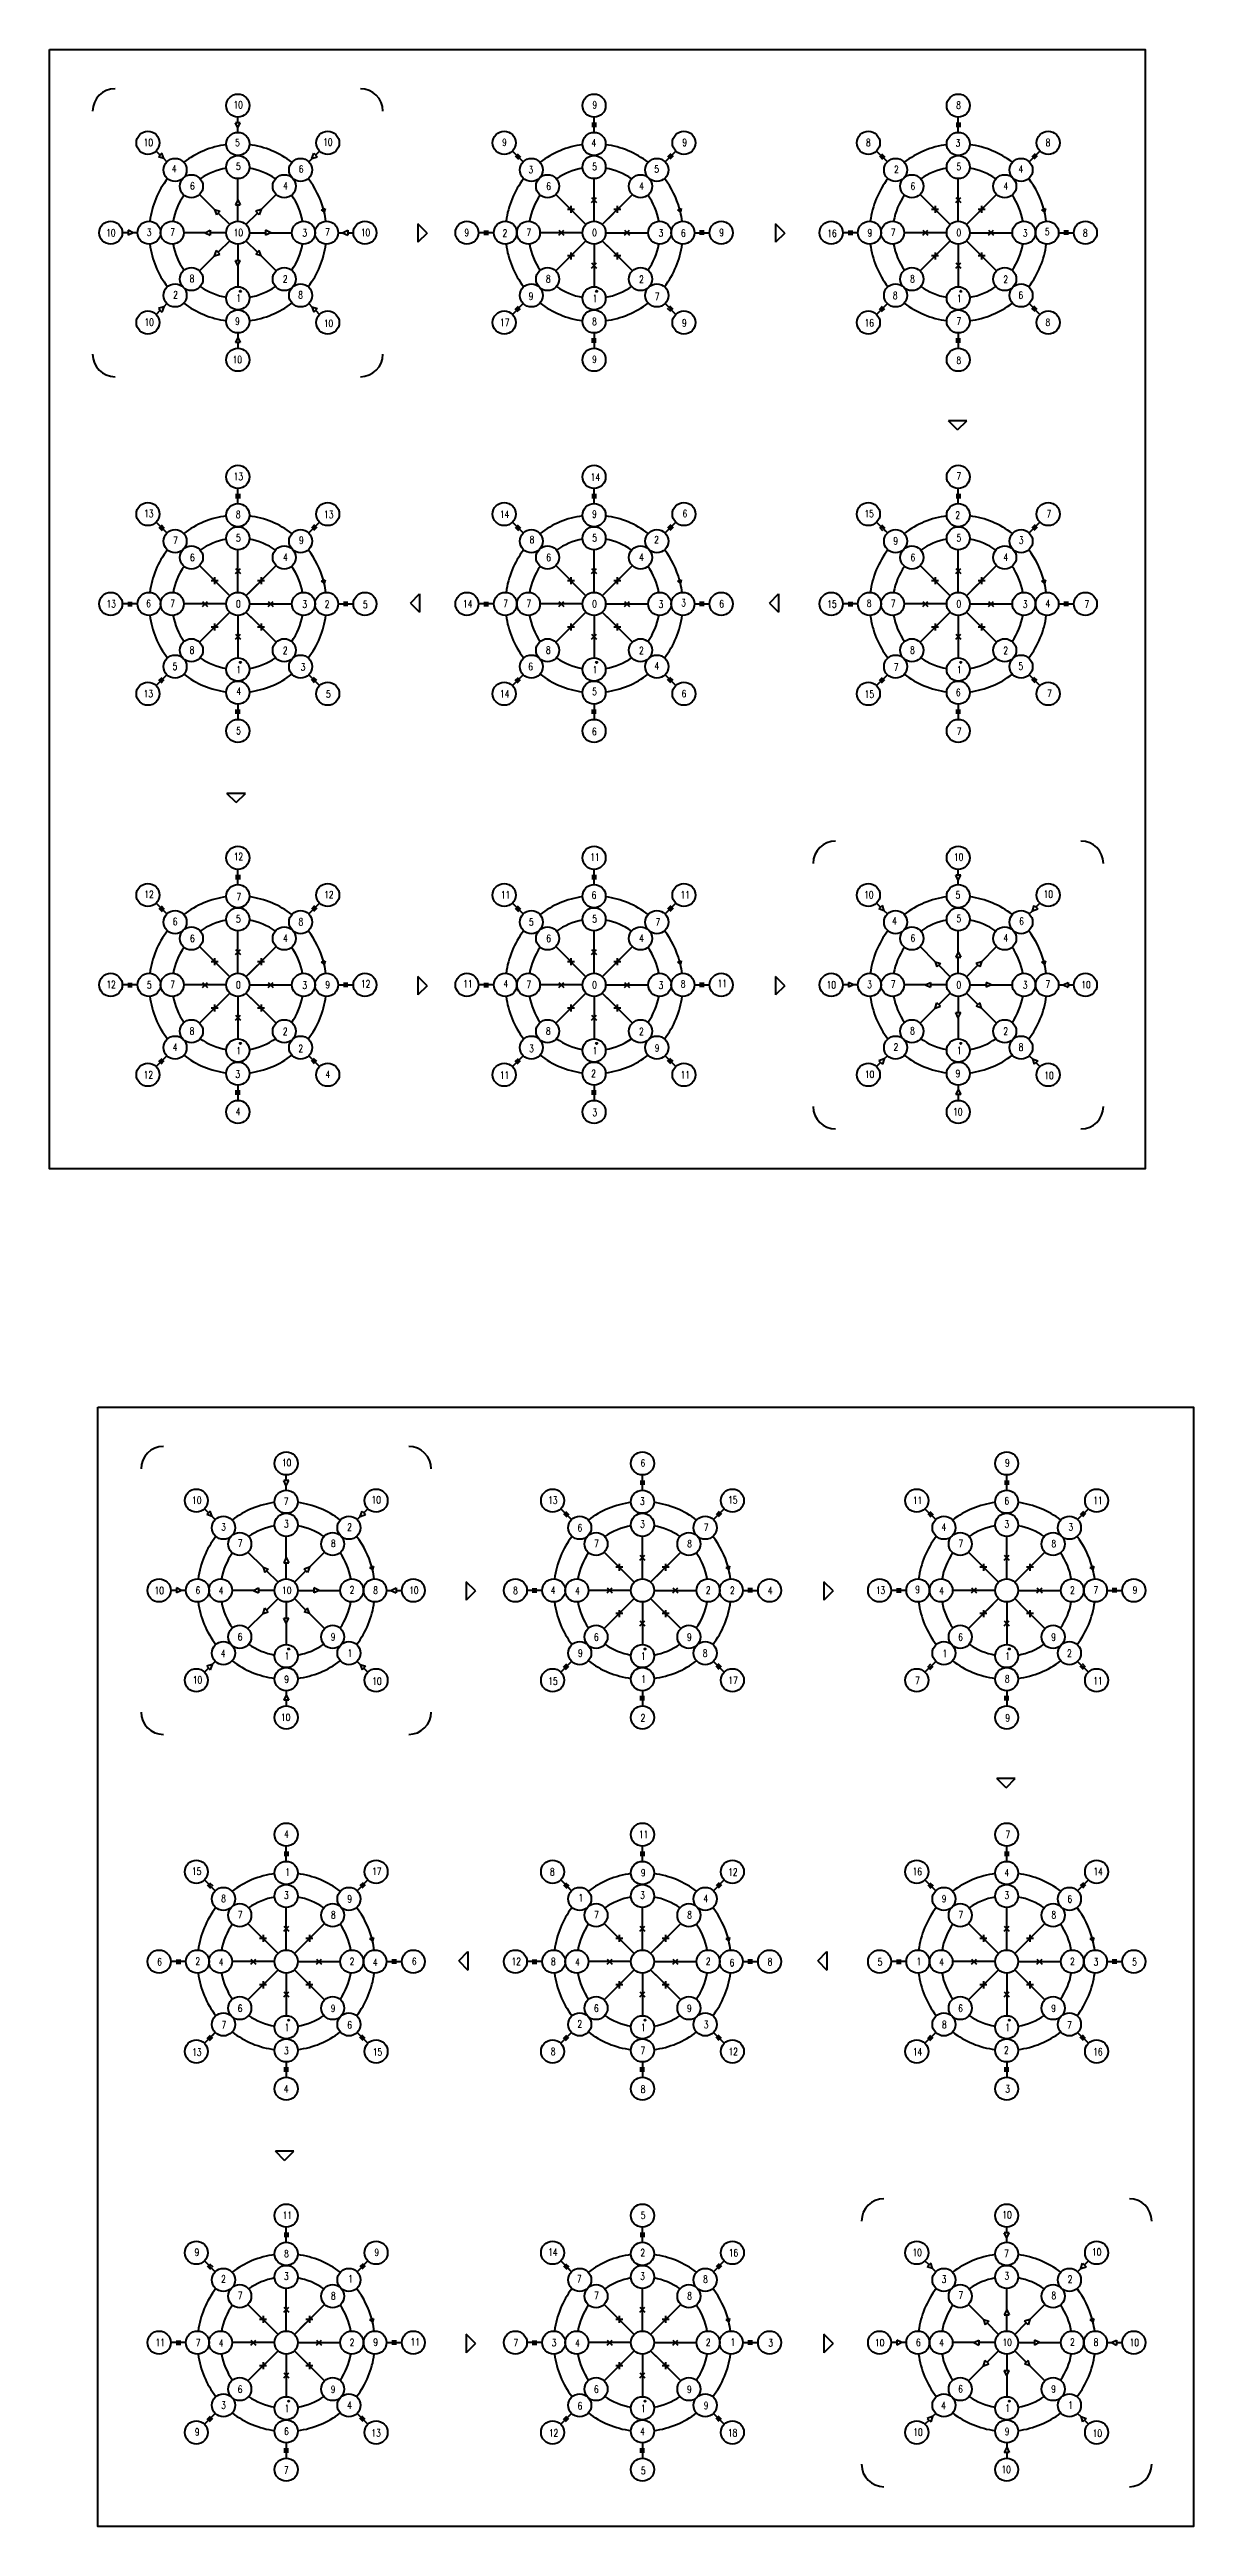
# Model space of a CAD drawing. Header units: millimetres. Extents: x 17618 to 124279, y -44229 to 16324.
# Drawn here: x 64281 to 89821, y -44229 to 11100 of the extents above; entities that cross this region are included whole.
import ezdxf

# ---------------------------------------------------------------- set-up
doc = ezdxf.new("R2010")
doc.units = ezdxf.units.MM
doc.header["$LTSCALE"] = 0.5
doc.layers.get('0').update_dxf_attribs({"lineweight": 80})
doc.styles.add('Annotative', font='romans.shx', dxfattribs={"width": 0.75})

msp = doc.modelspace()

# ---------------------------------------------------------------- texts
at = {"width": 8576, "attachment_point": 1, "style": 'Annotative'}
for s, insert, char_height in [('10', (68389, 9945), 162.5), ('9', (76403, 9944), 162), ('8', (84525, 9940), 162), ('10', (66383, 9104), 162.5), ('5', (68425, 9100), 162), ('10', (70391, 9115), 162.5), ('9', (74386, 9109), 162), ('4', (76384, 9097), 162), ('9', (78410, 9107), 162), ('8', (82510, 9104), 162), ('3', (84512, 9093), 162), ('8', (86521, 9103), 162), ('4', (67011, 8520), 162), ('5', (68445, 8572), 162), ('6', (69846, 8512), 162), ('3', (74975, 8498), 162), ('5', (76399, 8566), 162), ('5', (77785, 8512), 162), ('2', (83138, 8505), 162), ('5', (84531, 8566), 162), ('4', (85917, 8512), 162), ('6', (67418, 8134), 162), ('4', (69493, 8139), 162), ('6', (75372, 8128), 162), ('4', (77447, 8133), 162), ('6', (83504, 8128), 162), ('4', (85579, 8133), 162), ('10', (65546, 7089), 162.5), ('3', (66451, 7098), 162), ('7', (66977, 7104), 162), ('10', (68392, 7092), 162.5), ('3', (69926, 7088), 162), ('7', (70434, 7106), 162), ('10', (71231, 7094), 162.5), ('9', (73544, 7092), 162), ('2', (74397, 7081), 162), ('7', (74931, 7098), 162), ('0', (76398, 7092), 162), ('3', (77880, 7082), 162), ('6', (78380, 7081), 162), ('9', (79232, 7094), 162), ('16', (81647, 7075), 162.5), ('9', (82544, 7087), 162), ('7', (83063, 7098), 162), ('0', (84530, 7092), 162), ('3', (86012, 7082), 162), ('5', (86505, 7113), 162), ('8', (87354, 7085), 162), ('2', (67041, 5702), 162), ('8', (67410, 6065), 162), ('1', (68452, 5626), 162), ('2', (69491, 6055), 162), ('8', (69833, 5699), 162), ('9', (74978, 5672), 162), ('8', (75364, 6059), 162), ('1', (76406, 5620), 162), ('2', (77445, 6049), 162), ('7', (77797, 5666), 162), ('8', (83110, 5687), 162), ('8', (83496, 6059), 162), ('1', (84538, 5620), 162), ('2', (85577, 6049), 162), ('6', (85913, 5695), 162), ('10', (66400, 5091), 162.5), ('9', (68425, 5111), 162), ('10', (70406, 5065), 162.5), ('17', (74340, 5082), 162.5), ('8', (76395, 5106), 162), ('9', (78402, 5074), 162), ('16', (82480, 5075), 162.5), ('7', (84530, 5111), 162), ('8', (86518, 5087), 162), ('10', (68369, 4255), 162.5), ('9', (76396, 4261), 162), ('8', (84530, 4238), 162), ('13', (68392, 1645), 162.5), ('14', (76362, 1628), 162.5), ('7', (84533, 1654), 162), ('13', (66392, 816), 162.5), ('8', (68442, 796), 162), ('13', (70410, 795), 162.5), ('14', (74337, 799), 162.5), ('9', (76395, 805), 162), ('6', (78414, 815), 162), ('15', (82476, 814), 162.5), ('2', (84504, 782), 162), ('7', (86544, 810), 162), ('7', (67039, 218), 162), ('5', (68445, 274), 162), ('9', (69850, 219), 162), ('8', (75000, 232), 162), ('5', (76399, 274), 162), ('2', (77781, 233), 162), ('9', (83120, 206), 162), ('5', (84531, 274), 162), ('3', (85924, 223), 162), ('6', (67418, -164), 162), ('4', (69493, -159), 162), ('6', (75372, -164), 162), ('4', (77447, -159), 162), ('6', (83504, -164), 162), ('4', (85579, -159), 162), ('13', (65553, -1200), 162.5), ('6', (66440, -1193), 162), ('7', (66977, -1194), 162), ('0', (68444, -1200), 162), ('3', (69926, -1210), 162), ('2', (70427, -1207), 162), ('5', (71280, -1214), 162), ('14', (73514, -1202), 162.5), ('7', (74413, -1193), 162), ('7', (74931, -1194), 162), ('0', (76398, -1200), 162), ('3', (77880, -1210), 162), ('3', (78385, -1176), 162), ('6', (79235, -1200), 162), ('15', (81645, -1205), 162.5), ('8', (82528, -1189), 162), ('7', (83063, -1194), 162), ('0', (84530, -1200), 162), ('3', (86012, -1210), 162), ('4', (86518, -1196), 162), ('7', (87386, -1209), 162), ('5', (67030, -2598), 162), ('8', (67410, -2233), 162), ('1', (68452, -2672), 162), ('2', (69491, -2243), 162), ('3', (69889, -2612), 162), ('6', (74971, -2602), 162), ('8', (75364, -2233), 162), ('1', (76406, -2672), 162), ('2', (77445, -2243), 162), ('4', (77788, -2588), 162), ('7', (83131, -2613), 162), ('8', (83496, -2233), 162), ('1', (84538, -2672), 162), ('2', (85577, -2243), 162), ('5', (85914, -2592), 162), ('13', (66383, -3207), 162.5), ('4', (68453, -3152), 162), ('5', (70454, -3215), 162), ('14', (74338, -3211), 162.5), ('5', (76398, -3159), 162), ('6', (78394, -3207), 162), ('15', (82482, -3218), 162.5), ('6', (84518, -3179), 162), ('7', (86556, -3200), 162), ('5', (68449, -4035), 162), ('6', (76393, -4053), 162), ('7', (84538, -4049), 162), ('12', (68394, -6847), 162.5), ('11', (76355, -6861), 162.5), ('10', (84475, -6857), 162.5), ('12', (66398, -7690), 162.5), ('7', (68453, -7742), 162), ('12', (70412, -7697), 162.5), ('11', (74357, -7699), 162.5), ('6', (76385, -7707), 162), ('11', (78369, -7702), 162.5), ('10', (82469, -7698), 162.5), ('5', (84511, -7702), 162), ('10', (86477, -7687), 162.5), ('6', (67033, -8298), 162), ('5', (68445, -8236), 162), ('5', (76399, -8236), 162), ('4', (83097, -8282), 162), ('5', (84531, -8230), 162), ('6', (85932, -8290), 162), ('6', (67418, -8674), 162), ('4', (69493, -8669), 162), ('8', (69840, -8303), 162), ('5', (74985, -8308), 162), ('6', (75372, -8674), 162), ('4', (77447, -8669), 162), ('7', (77814, -8307), 162), ('6', (83504, -8668), 162), ('4', (85579, -8663), 162), ('12', (65551, -9704), 162.5), ('5', (66457, -9712), 162), ('7', (66977, -9704), 162), ('0', (68444, -9710), 162), ('3', (69926, -9720), 162), ('9', (70439, -9708), 162), ('12', (71234, -9689), 162.5), ('11', (73515, -9686), 162.5), ('4', (74415, -9685), 162), ('7', (74931, -9704), 162), ('0', (76398, -9710), 162), ('3', (77880, -9720), 162), ('8', (78375, -9692), 162), ('11', (79197, -9682), 162.5), ('10', (81632, -9713), 162.5), ('3', (82537, -9704), 162), ('7', (83063, -9698), 162), ('0', (84530, -9710), 162), ('3', (86012, -9714), 162), ('7', (86520, -9696), 162), ('10', (87317, -9708), 162.5), ('8', (67410, -10743), 162), ('2', (69491, -10753), 162), ('8', (75364, -10743), 162), ('2', (77445, -10753), 162), ('8', (83496, -10737), 162), ('2', (85577, -10747), 162), ('4', (67032, -11104), 162), ('1', (68452, -11182), 162), ('2', (69837, -11131), 162), ('3', (74989, -11135), 162), ('1', (76406, -11182), 162), ('9', (77794, -11123), 162), ('2', (83127, -11100), 162), ('1', (84538, -11176), 162), ('8', (85919, -11103), 162), ('12', (66384, -11721), 162.5), ('3', (68430, -11705), 162), ('4', (70438, -11711), 162), ('11', (74336, -11728), 162.5), ('2', (76375, -11690), 162), ('11', (78373, -11721), 162.5), ('10', (82486, -11711), 162.5), ('9', (84511, -11691), 162), ('10', (86492, -11737), 162.5), ('4', (68439, -12540), 162), ('3', (76402, -12561), 162), ('10', (84455, -12547), 162.5), ('10', (69469, -20384), 162.5), ('6', (77477, -20392), 162), ('9', (85614, -20388), 162), ('10', (67463, -21225), 162.5), ('7', (69511, -21249), 162), ('10', (71471, -21214), 162.5), ('13', (75413, -21223), 162.5), ('3', (77464, -21247), 162), ('15', (79431, -21218), 162.5), ('11', (83555, -21226), 162.5), ('6', (85602, -21238), 162), ('11', (87587, -21227), 162.5), ('3', (68114, -21823), 162), ('3', (69516, -21750), 162), ('2', (70928, -21824), 162), ('6', (76070, -21840), 162), ('3', (77470, -21757), 162), ('7', (78889, -21830), 162), ('4', (84197, -21824), 162), ('3', (85602, -21757), 162), ('3', (87031, -21822), 162), ('7', (68487, -22182), 162), ('8', (70565, -22187), 162), ('7', (76441, -22189), 162), ('8', (78519, -22194), 162), ('7', (84573, -22189), 162), ('8', (86651, -22194), 162), ('6', (67541, -23236), 162), ('10', (69472, -23237), 162.5), ('2', (70982, -23226), 162), ('8', (71508, -23236), 162), ('10', (72311, -23236), 162.5), ('4', (75470, -23236), 162), ('2', (78936, -23233), 162), ('2', (79474, -23236), 162), ('13', (82729, -23236), 162.5), ('9', (83610, -23217), 162), ('2', (87068, -23233), 162), ('7', (87592, -23229), 162), ('9', (88464, -23229), 162), ('10', (66626, -23240), 162.5), ('4', (68059, -23240), 162), ('8', (74632, -23240), 162), ('4', (76013, -23247), 162), ('4', (80321, -23241), 162), ('4', (84145, -23247), 162), ('6', (68482, -24274), 162), ('9', (70560, -24276), 162), ('6', (76436, -24281), 162), ('9', (78514, -24283), 162), ('6', (84568, -24281), 162), ('9', (86646, -24283), 162), ('4', (68102, -24646), 162), ('1', (69532, -24703), 162), ('1', (70938, -24638), 162), ('9', (76080, -24638), 162), ('1', (77486, -24709), 162), ('8', (78865, -24643), 162), ('1', (84219, -24648), 162), ('1', (85618, -24709), 162), ('2', (86999, -24643), 162), ('10', (67480, -25238), 162.5), ('9', (69522, -25224), 162), ('10', (71486, -25264), 162.5), ('15', (75417, -25265), 162.5), ('1', (77492, -25223), 162), ('17', (79437, -25247), 162.5), ('7', (83610, -25253), 162), ('8', (85610, -25215), 162), ('11', (87586, -25256), 162.5), ('10', (69449, -26074), 162.5), ('2', (77478, -26087), 162), ('9', (85621, -26086), 162), ('4', (69517, -28681), 162), ('11', (77442, -28692), 162.5), ('7', (85622, -28692), 162), ('15', (67462, -29512), 162.5), ('1', (69545, -29532), 162), ('17', (71483, -29513), 162.5), ('8', (75454, -29524), 162), ('9', (77483, -29543), 162), ('12', (79434, -29531), 162.5), ('16', (83551, -29519), 162.5), ('4', (85601, -29543), 162), ('14', (87588, -29519), 162.5), ('8', (68113, -30120), 162), ('3', (69516, -30049), 162), ('9', (70931, -30130), 162), ('1', (76090, -30104), 162), ('3', (77470, -30049), 162), ('4', (78880, -30120), 162), ('9', (84202, -30124), 162), ('3', (85602, -30049), 162), ('6', (87008, -30133), 162), ('7', (68487, -30481), 162), ('8', (70565, -30486), 162), ('7', (76441, -30481), 162), ('8', (78519, -30486), 162), ('7', (84573, -30481), 162), ('8', (86651, -30486), 162), ('6', (66684, -31534), 162), ('2', (67539, -31522), 162), ('2', (70982, -31525), 162), ('6', (72371, -31525), 162), ('12', (74597, -31525), 162.5), ('8', (75477, -31529), 162), ('2', (78936, -31525), 162), ('8', (80315, -31533), 162), ('5', (82772, -31537), 162), ('1', (83638, -31529), 162), ('2', (87068, -31525), 162), ('3', (87592, -31534), 162), ('5', (88454, -31534), 162), ('4', (68059, -31539), 162), ('4', (71501, -31546), 162), ('4', (76013, -31539), 162), ('6', (79465, -31555), 162), ('4', (84145, -31539), 162), ('6', (68482, -32573), 162), ('9', (70560, -32575), 162), ('6', (76436, -32573), 162), ('9', (78514, -32575), 162), ('6', (84568, -32573), 162), ('9', (86646, -32575), 162), ('7', (68124, -32945), 162), ('1', (69532, -33001), 162), ('6', (70930, -32945), 162), ('2', (76068, -32922), 162), ('1', (77486, -33001), 162), ('3', (78889, -32937), 162), ('8', (84207, -32937), 162), ('1', (85618, -33001), 162), ('7', (87002, -32947), 162), ('13', (67466, -33551), 162.5), ('3', (69516, -33519), 162), ('15', (71498, -33549), 162.5), ('8', (75471, -33539), 162), ('7', (77477, -33518), 162), ('12', (79441, -33541), 162.5), ('14', (83556, -33546), 162.5), ('2', (85591, -33507), 162), ('16', (87582, -33545), 162.5), ('4', (69512, -34375), 162), ('8', (77480, -34378), 162), ('3', (85620, -34375), 162), ('11', (69487, -37197), 162.5), ('5', (77481, -37198), 162), ('10', (85555, -37186), 162.5), ('9', (67520, -38023), 162), ('8', (69518, -38055), 162), ('9', (71536, -38024), 162), ('14', (75415, -38021), 162.5), ('2', (77473, -38031), 162), ('16', (79446, -38035), 162.5), ('10', (83549, -38027), 162.5), ('7', (85597, -38051), 162), ('10', (87557, -38016), 162.5), ('2', (68112, -38619), 162), ('3', (69516, -38559), 162), ('1', (70950, -38614), 162), ('7', (76058, -38617), 162), ('3', (77470, -38559), 162), ('8', (78874, -38624), 162), ('3', (84200, -38625), 162), ('3', (85602, -38552), 162), ('2', (87014, -38626), 162), ('7', (68487, -38991), 162), ('8', (70565, -38996), 162), ('7', (76441, -38991), 162), ('8', (78519, -38996), 162), ('7', (84573, -38984), 162), ('8', (86651, -38989), 162), ('11', (66647, -40040), 162.5), ('7', (67544, -40042), 162), ('4', (68059, -40049), 162), ('2', (70982, -40035), 162), ('9', (71509, -40033), 162), ('11', (72339, -40026), 162.5), ('7', (74640, -40043), 162), ('3', (75493, -40042), 162), ('4', (76013, -40049), 162), ('2', (78936, -40035), 162), ('1', (79485, -40031), 162), ('3', (80329, -40045), 162), ('10', (82712, -40042), 162.5), ('6', (83627, -40037), 162), ('4', (84145, -40042), 162), ('10', (85559, -40035), 162.5), ('2', (87068, -40028), 162), ('8', (87593, -40033), 162), ('10', (88397, -40037), 162.5), ('3', (68113, -41441), 162), ('6', (68482, -41083), 162), ('9', (70560, -41085), 162), ('4', (70926, -41438), 162), ('6', (76071, -41455), 162), ('6', (76436, -41083), 162), ('9', (78514, -41085), 162), ('9', (78888, -41444), 162), ('4', (84188, -41448), 162), ('6', (84568, -41076), 162), ('9', (86646, -41078), 162), ('1', (87024, -41439), 162), ('9', (67526, -42037), 162), ('6', (69518, -42022), 162), ('1', (69532, -41511), 162), ('4', (77467, -42024), 162), ('1', (77486, -41511), 162), ('10', (83566, -42040), 162.5), ('9', (85608, -42026), 162), ('1', (85618, -41505), 162), ('13', (71467, -42059), 162.5), ('12', (75429, -42059), 162.5), ('18', (79427, -42054), 162.5), ('10', (87572, -42066), 162.5), ('7', (69515, -42893), 162), ('5', (77485, -42899), 162), ('10', (85535, -42876), 162.5)]:
    msp.add_mtext(s, dxfattribs=dict(at, insert=insert, char_height=char_height))

# ---------------------------------------------------------------- linework, layer by layer
for p, q in [((68540, 9461), (68430, 9461)), ((68485, 9348), (68430, 9461)), ((68485, 9461), (68485, 9589)), ((68485, 9348), (68540, 9461)), ((76405, 9468), (76405, 9365)), ((76439, 9249), (76439, 9589)), ((76473, 9468), (76473, 9365)), ((84537, 9468), (84537, 9365)), ((84571, 9249), (84571, 9589)), ((84605, 9468), (84605, 9365)), ((68485, 9249), (68485, 9348)), ((66751, 8743), (66661, 8833)), ((66790, 8782), (66712, 8704)), ((66831, 8663), (66712, 8704)), ((66831, 8663), (66790, 8782)), ((66901, 8593), (66831, 8663)), ((70069, 8593), (70141, 8665)), ((70139, 8663), (70180, 8782)), ((70139, 8663), (70258, 8704)), ((70180, 8782), (70258, 8704)), ((70219, 8743), (70309, 8833)), ((74855, 8593), (74615, 8833)), ((74676, 8724), (74749, 8651)), ((74724, 8772), (74797, 8699)), ((78023, 8593), (78263, 8833)), ((78154, 8772), (78081, 8699)), ((78202, 8724), (78129, 8651)), ((82987, 8593), (82747, 8833)), ((82987, 8593), (82747, 8833)), ((82808, 8724), (82881, 8651)), ((82856, 8772), (82929, 8699)), ((86155, 8593), (86395, 8833)), ((86286, 8772), (86213, 8699)), ((86334, 8724), (86261, 8651)), ((67967, 7527), (67631, 7863)), ((68485, 7742), (68485, 8217)), ((69003, 7527), (69339, 7863)), ((76257, 7191), (75585, 7863)), ((76383, 7798), (76495, 7686)), ((76383, 7686), (76495, 7798)), ((76439, 7267), (76439, 8217)), ((76681, 7251), (77293, 7863)), ((84389, 7191), (83717, 7863)), ((84515, 7798), (84627, 7686)), ((84515, 7686), (84627, 7798)), ((84571, 7267), (84571, 8217)), ((84813, 7251), (85425, 7863)), ((67967, 7527), (68085, 7486)), ((67967, 7527), (68008, 7409)), ((68085, 7486), (68008, 7409)), ((68303, 7191), (68047, 7447)), ((68485, 7742), (68430, 7629)), ((68430, 7629), (68540, 7629)), ((68485, 7742), (68540, 7629)), ((68485, 7267), (68485, 7629)), ((68667, 7191), (68923, 7447)), ((69003, 7527), (68885, 7486)), ((68962, 7409), (68885, 7486)), ((69003, 7527), (68962, 7409)), ((70352, 7523), (70431, 7549)), ((70412, 7473), (70352, 7523)), ((70431, 7549), (70412, 7473)), ((72711, 6999), (72506, 7204)), ((72506, 7204), (72506, 6794)), ((75999, 7527), (75842, 7527)), ((75921, 7606), (75921, 7449)), ((76621, 7191), (76877, 7447)), ((77036, 7527), (76879, 7527)), ((76957, 7606), (76957, 7449)), ((78306, 7523), (78385, 7549)), ((78366, 7473), (78306, 7523)), ((78385, 7549), (78366, 7473)), ((80698, 6999), (80492, 7204)), ((80492, 7204), (80492, 6794)), ((84131, 7527), (83974, 7527)), ((84053, 7606), (84053, 7449)), ((84753, 7191), (85009, 7447)), ((85168, 7527), (85011, 7527)), ((85089, 7606), (85089, 7449)), ((86438, 7523), (86517, 7549)), ((86498, 7473), (86438, 7523)), ((86517, 7549), (86498, 7473)), ((66033, 7009), (65905, 7009)), ((66146, 7009), (66033, 7064)), ((66033, 7064), (66033, 6954)), ((66146, 7009), (66033, 6954)), ((66245, 7009), (66146, 7009)), ((67752, 7009), (67277, 7009)), ((67752, 7009), (67865, 7064)), ((67752, 7009), (67865, 6954)), ((67865, 7064), (67865, 6954)), ((68227, 7009), (67865, 7009)), ((68303, 6827), (68047, 6571)), ((68485, 6751), (68485, 6389)), ((68667, 6827), (68923, 6571)), ((68743, 7009), (69105, 7009)), ((69218, 7009), (69105, 7064)), ((69105, 7064), (69105, 6954)), ((69218, 7009), (69105, 6954)), ((69218, 7009), (69693, 7009)), ((70725, 7009), (70824, 7009)), ((70824, 7009), (70937, 7064)), ((70824, 7009), (70937, 6954)), ((70937, 7064), (70937, 6954)), ((70937, 7009), (71065, 7009)), ((72711, 6999), (72506, 6794)), ((74199, 7009), (73859, 7009)), ((73980, 7043), (74083, 7043)), ((73980, 6975), (74083, 6975)), ((76181, 7009), (75231, 7009)), ((76257, 6827), (75585, 6155)), ((75650, 7065), (75762, 6953)), ((75650, 6953), (75762, 7065)), ((76439, 6751), (76439, 5801)), ((76621, 6827), (76877, 6571)), ((76697, 7009), (77647, 7009)), ((76721, 6727), (77293, 6155)), ((77116, 7065), (77228, 6953)), ((77116, 6953), (77228, 7065)), ((78679, 7009), (79019, 7009)), ((78898, 7043), (78795, 7043)), ((78898, 6975), (78795, 6975)), ((80698, 6999), (80492, 6794)), ((82331, 7009), (81991, 7009)), ((82331, 7009), (81991, 7009)), ((82112, 7043), (82215, 7043)), ((82112, 6975), (82215, 6975)), ((84313, 7009), (83363, 7009)), ((84389, 6827), (83717, 6155)), ((83782, 7065), (83894, 6953)), ((83782, 6953), (83894, 7065)), ((84389, 6827), (84133, 6571)), ((84571, 6751), (84571, 5801)), ((84753, 6827), (85009, 6571)), ((84829, 7009), (85779, 7009)), ((84853, 6727), (85425, 6155)), ((85248, 7065), (85360, 6953)), ((85248, 6953), (85360, 7065)), ((86811, 7009), (87151, 7009)), ((86811, 7009), (87151, 7009)), ((87030, 7043), (86927, 7043)), ((87030, 6975), (86927, 6975)), ((67967, 6491), (67631, 6155)), ((67967, 6491), (68008, 6609)), ((67967, 6491), (68085, 6532)), ((68085, 6532), (68008, 6609)), ((68485, 6276), (68430, 6389)), ((68430, 6389), (68540, 6389)), ((68485, 6276), (68540, 6389)), ((68485, 6276), (68485, 5801)), ((68962, 6609), (68885, 6532)), ((69003, 6491), (68885, 6532)), ((69003, 6491), (68962, 6609)), ((69003, 6491), (69339, 6155)), ((75999, 6491), (75842, 6491)), ((75921, 6569), (75921, 6412)), ((76383, 6332), (76495, 6220)), ((76383, 6220), (76495, 6332)), ((77036, 6491), (76879, 6491)), ((76957, 6569), (76957, 6412)), ((84131, 6491), (83974, 6491)), ((84053, 6569), (84053, 6412)), ((84515, 6332), (84627, 6220)), ((84515, 6220), (84627, 6332)), ((85168, 6491), (85011, 6491)), ((85089, 6569), (85089, 6412)), ((66751, 5275), (66661, 5185)), ((66831, 5355), (66712, 5314)), ((66712, 5314), (66790, 5236)), ((66831, 5355), (66790, 5236)), ((66901, 5425), (66831, 5355)), ((70069, 5425), (70139, 5355)), ((70139, 5355), (70258, 5314)), ((70139, 5355), (70180, 5236)), ((70258, 5314), (70180, 5236)), ((70219, 5275), (70309, 5185)), ((74855, 5425), (74615, 5185)), ((74676, 5294), (74749, 5367)), ((74724, 5246), (74797, 5319)), ((78023, 5425), (78263, 5185)), ((78154, 5246), (78081, 5319)), ((78202, 5294), (78129, 5367)), ((82987, 5425), (82747, 5185)), ((82987, 5425), (82747, 5185)), ((82808, 5294), (82881, 5367)), ((82856, 5246), (82929, 5319)), ((86155, 5425), (86395, 5185)), ((86155, 5425), (86395, 5185)), ((86286, 5246), (86213, 5319)), ((86334, 5294), (86261, 5367)), ((68485, 4670), (68430, 4557)), ((68540, 4557), (68430, 4557)), ((68485, 4769), (68485, 4670)), ((68485, 4670), (68540, 4557)), ((68485, 4557), (68485, 4429)), ((76405, 4550), (76405, 4653)), ((76439, 4763), (76439, 4429)), ((76473, 4550), (76473, 4653)), ((84537, 4550), (84537, 4653)), ((84571, 4763), (84571, 4429)), ((84571, 4763), (84571, 4429)), ((84605, 4550), (84605, 4653)), ((84556, 2603), (84351, 2808)), ((84762, 2808), (84351, 2808)), ((84556, 2603), (84762, 2808)), ((68451, 1176), (68451, 1073)), ((68485, 957), (68485, 1297)), ((68519, 1176), (68519, 1073)), ((76405, 1176), (76405, 1073)), ((76439, 957), (76439, 1297)), ((76473, 1176), (76473, 1073)), ((84537, 1176), (84537, 1073)), ((84571, 957), (84571, 1297)), ((84605, 1176), (84605, 1073)), ((66901, 301), (66661, 541)), ((66901, 301), (66661, 541)), ((66722, 432), (66795, 359)), ((66770, 480), (66843, 407)), ((70069, 301), (70309, 541)), ((70200, 480), (70127, 407)), ((70248, 432), (70175, 359)), ((74855, 301), (74615, 541)), ((74855, 301), (74615, 541)), ((74676, 432), (74749, 359)), ((74724, 480), (74797, 407)), ((74855, 301), (74785, 371)), ((78023, 301), (78263, 541)), ((78154, 480), (78081, 407)), ((78202, 432), (78129, 359)), ((82987, 301), (82747, 541)), ((82987, 301), (82747, 541)), ((82808, 432), (82881, 359)), ((82856, 480), (82929, 407)), ((82987, 301), (82917, 371)), ((86155, 301), (86395, 541)), ((86286, 480), (86213, 407)), ((86334, 432), (86261, 359)), ((68303, -1101), (67631, -429)), ((68429, -494), (68541, -606)), ((68429, -606), (68541, -494)), ((68485, -1025), (68485, -75)), ((68727, -1041), (69339, -429)), ((76257, -1101), (75585, -429)), ((76383, -494), (76495, -606)), ((76383, -606), (76495, -494)), ((76439, -1025), (76439, -75)), ((76681, -1041), (77293, -429)), ((84389, -1101), (83717, -429)), ((84515, -494), (84627, -606)), ((84515, -606), (84627, -494)), ((84571, -1025), (84571, -75)), ((84813, -1041), (85425, -429)), ((68045, -765), (67888, -765)), ((67967, -686), (67967, -843)), ((68667, -1101), (68923, -845)), ((69082, -765), (68925, -765)), ((69003, -686), (69003, -843)), ((70352, -769), (70431, -743)), ((70412, -819), (70352, -769)), ((70431, -743), (70412, -819)), ((72337, -1265), (72542, -1059)), ((72542, -1059), (72542, -1470)), ((75999, -765), (75842, -765)), ((75921, -686), (75921, -843)), ((76621, -1101), (76877, -845)), ((77036, -765), (76879, -765)), ((76957, -686), (76957, -843)), ((78306, -769), (78385, -743)), ((78366, -819), (78306, -769)), ((78385, -743), (78366, -819)), ((80354, -1265), (80559, -1059)), ((80559, -1059), (80559, -1470)), ((84131, -765), (83974, -765)), ((84053, -686), (84053, -843)), ((84753, -1101), (85009, -845)), ((85168, -765), (85011, -765)), ((85089, -686), (85089, -843)), ((86438, -769), (86517, -743)), ((86498, -819), (86438, -769)), ((86517, -743), (86498, -819)), ((66245, -1283), (65905, -1283)), ((66245, -1283), (65905, -1283)), ((66026, -1249), (66129, -1249)), ((66026, -1317), (66129, -1317)), ((68227, -1283), (67277, -1283)), ((68303, -1465), (67631, -2137)), ((67696, -1227), (67808, -1339)), ((67696, -1339), (67808, -1227)), ((68485, -1541), (68485, -2491)), ((68667, -1465), (68923, -1721)), ((68743, -1283), (69693, -1283)), ((68767, -1565), (69339, -2137)), ((69162, -1227), (69274, -1339)), ((69162, -1339), (69274, -1227)), ((70725, -1283), (71065, -1283)), ((70725, -1283), (71065, -1283)), ((70944, -1249), (70841, -1249)), ((70944, -1317), (70841, -1317)), ((72337, -1265), (72542, -1470)), ((74199, -1283), (73859, -1283)), ((74199, -1283), (73859, -1283)), ((73980, -1249), (74083, -1249)), ((73980, -1317), (74083, -1317)), ((76181, -1283), (75231, -1283)), ((76257, -1465), (75585, -2137)), ((75650, -1227), (75762, -1339)), ((75650, -1339), (75762, -1227)), ((76439, -1541), (76439, -2491)), ((76621, -1465), (76877, -1721)), ((76697, -1283), (77647, -1283)), ((76721, -1565), (77293, -2137)), ((77116, -1227), (77228, -1339)), ((77116, -1339), (77228, -1227)), ((78679, -1283), (79019, -1283)), ((78679, -1283), (79019, -1283)), ((78898, -1249), (78795, -1249)), ((78898, -1317), (78795, -1317)), ((80354, -1265), (80559, -1470)), ((82331, -1283), (81991, -1283)), ((82331, -1283), (81991, -1283)), ((82112, -1249), (82215, -1249)), ((82112, -1317), (82215, -1317)), ((84313, -1283), (83363, -1283)), ((84389, -1465), (83717, -2137)), ((83782, -1227), (83894, -1339)), ((83782, -1339), (83894, -1227)), ((84571, -1541), (84571, -2491)), ((84753, -1465), (85009, -1721)), ((84829, -1283), (85779, -1283)), ((84853, -1565), (85425, -2137)), ((85248, -1227), (85360, -1339)), ((85248, -1339), (85360, -1227)), ((86811, -1283), (87151, -1283)), ((86811, -1283), (87151, -1283)), ((87030, -1249), (86927, -1249)), ((87030, -1317), (86927, -1317)), ((68045, -1801), (67888, -1801)), ((67967, -1723), (67967, -1880)), ((68429, -1960), (68541, -2072)), ((68429, -2072), (68541, -1960)), ((69082, -1801), (68925, -1801)), ((69003, -1723), (69003, -1880)), ((75999, -1801), (75842, -1801)), ((75921, -1723), (75921, -1880)), ((76383, -1960), (76495, -2072)), ((76383, -2072), (76495, -1960)), ((77036, -1801), (76879, -1801)), ((76957, -1723), (76957, -1880)), ((84131, -1801), (83974, -1801)), ((84053, -1723), (84053, -1880)), ((84515, -1960), (84627, -2072)), ((84515, -2072), (84627, -1960)), ((85168, -1801), (85011, -1801)), ((85089, -1723), (85089, -1880)), ((66901, -2867), (66661, -3107)), ((66901, -2867), (66661, -3107)), ((66722, -2998), (66795, -2925)), ((66770, -3046), (66843, -2973)), ((66901, -2867), (66831, -2937)), ((70069, -2867), (70309, -3107)), ((70069, -2867), (70309, -3107)), ((70200, -3046), (70127, -2973)), ((70248, -2998), (70175, -2925)), ((74855, -2867), (74615, -3107)), ((74855, -2867), (74615, -3107)), ((74676, -2998), (74749, -2925)), ((74724, -3046), (74797, -2973)), ((78023, -2867), (78263, -3107)), ((78023, -2867), (78263, -3107)), ((78154, -3046), (78081, -2973)), ((78202, -2998), (78129, -2925)), ((82987, -2867), (82747, -3107)), ((82987, -2867), (82747, -3107)), ((82808, -2998), (82881, -2925)), ((82856, -3046), (82929, -2973)), ((86155, -2867), (86395, -3107)), ((86155, -2867), (86395, -3107)), ((86286, -3046), (86213, -2973)), ((86334, -2998), (86261, -2925)), ((68451, -3742), (68451, -3639)), ((68485, -3529), (68485, -3863)), ((68485, -3529), (68485, -3863)), ((68519, -3742), (68519, -3639)), ((76405, -3742), (76405, -3639)), ((76439, -3529), (76439, -3863)), ((76439, -3529), (76439, -3863)), ((76473, -3742), (76473, -3639)), ((84537, -3742), (84537, -3639)), ((84571, -3529), (84571, -3863)), ((84571, -3529), (84571, -3863)), ((84605, -3742), (84605, -3639)), ((68447, -5723), (68242, -5518)), ((68653, -5518), (68242, -5518)), ((68447, -5723), (68653, -5518)), ((68451, -7334), (68451, -7437)), ((68485, -7553), (68485, -7213)), ((68519, -7334), (68519, -7437)), ((76405, -7334), (76405, -7437)), ((76439, -7553), (76439, -7213)), ((76473, -7334), (76473, -7437)), ((84626, -7341), (84516, -7341)), ((84571, -7454), (84516, -7341)), ((84571, -7341), (84571, -7213)), ((84571, -7454), (84626, -7341)), ((84571, -7553), (84571, -7454)), ((66901, -8209), (66661, -7969)), ((66901, -8209), (66661, -7969)), ((66722, -8078), (66795, -8151)), ((66770, -8030), (66843, -8103)), ((70069, -8209), (70309, -7969)), ((70200, -8030), (70127, -8103)), ((70248, -8078), (70175, -8151)), ((74855, -8209), (74615, -7969)), ((74855, -8209), (74615, -7969)), ((74676, -8078), (74749, -8151)), ((74724, -8030), (74797, -8103)), ((74855, -8209), (74785, -8139)), ((78023, -8209), (78263, -7969)), ((78154, -8030), (78081, -8103)), ((78202, -8078), (78129, -8151)), ((82837, -8059), (82747, -7969)), ((82876, -8020), (82798, -8098)), ((82917, -8139), (82798, -8098)), ((82917, -8139), (82876, -8020)), ((82987, -8209), (82917, -8139)), ((86155, -8209), (86227, -8137)), ((86225, -8139), (86266, -8020)), ((86225, -8139), (86344, -8098)), ((86266, -8020), (86344, -8098)), ((86305, -8059), (86395, -7969)), ((68485, -9535), (68485, -8585)), ((76439, -9535), (76439, -8585)), ((84571, -9060), (84571, -8585)), ((68303, -9611), (67631, -8939)), ((68045, -9275), (67888, -9275)), ((67967, -9196), (67967, -9353)), ((68429, -9004), (68541, -9116)), ((68429, -9116), (68541, -9004)), ((68667, -9611), (68923, -9355)), ((68727, -9551), (69339, -8939)), ((69082, -9275), (68925, -9275)), ((69003, -9196), (69003, -9353)), ((70352, -9279), (70431, -9253)), ((70412, -9329), (70352, -9279)), ((70431, -9253), (70412, -9329)), ((76257, -9611), (75585, -8939)), ((75999, -9275), (75842, -9275)), ((75921, -9196), (75921, -9353)), ((76383, -9004), (76495, -9116)), ((76383, -9116), (76495, -9004)), ((76621, -9611), (76877, -9355)), ((76681, -9551), (77293, -8939)), ((77036, -9275), (76879, -9275)), ((76957, -9196), (76957, -9353)), ((78306, -9279), (78385, -9253)), ((78366, -9329), (78306, -9279)), ((78385, -9253), (78366, -9329)), ((84053, -9275), (83717, -8939)), ((84053, -9275), (84171, -9316)), ((84053, -9275), (84094, -9393)), ((84171, -9316), (84094, -9393)), ((84389, -9611), (84133, -9355)), ((84571, -9060), (84516, -9173)), ((84516, -9173), (84626, -9173)), ((84571, -9060), (84626, -9173)), ((84571, -9535), (84571, -9173)), ((84753, -9611), (85009, -9355)), ((85089, -9275), (84971, -9316)), ((85048, -9393), (84971, -9316)), ((85089, -9275), (85048, -9393)), ((85089, -9275), (85425, -8939)), ((86438, -9279), (86517, -9253)), ((86498, -9329), (86438, -9279)), ((86517, -9253), (86498, -9329)), ((66245, -9793), (65905, -9793)), ((66245, -9793), (65905, -9793)), ((66026, -9759), (66129, -9759)), ((66026, -9827), (66129, -9827)), ((68227, -9793), (67277, -9793)), ((67696, -9737), (67808, -9849)), ((67696, -9849), (67808, -9737)), ((68743, -9793), (69693, -9793)), ((69162, -9737), (69274, -9849)), ((69162, -9849), (69274, -9737)), ((70725, -9793), (71065, -9793)), ((70725, -9793), (71065, -9793)), ((70944, -9759), (70841, -9759)), ((70944, -9827), (70841, -9827)), ((72506, -9607), (72506, -10018)), ((72711, -9812), (72506, -9607)), ((72711, -9812), (72506, -10018)), ((74199, -9793), (73859, -9793)), ((74199, -9793), (73859, -9793)), ((73980, -9759), (74083, -9759)), ((73980, -9827), (74083, -9827)), ((76181, -9793), (75231, -9793)), ((75650, -9737), (75762, -9849)), ((75650, -9849), (75762, -9737)), ((76697, -9793), (77647, -9793)), ((77116, -9737), (77228, -9849)), ((77116, -9849), (77228, -9737)), ((78679, -9793), (79019, -9793)), ((78679, -9793), (79019, -9793)), ((78898, -9759), (78795, -9759)), ((78898, -9827), (78795, -9827)), ((80492, -9607), (80492, -10018)), ((80698, -9812), (80492, -9607)), ((80698, -9812), (80492, -10018)), ((82119, -9793), (81991, -9793)), ((82232, -9793), (82119, -9738)), ((82119, -9738), (82119, -9848)), ((82232, -9793), (82119, -9848)), ((82331, -9793), (82232, -9793)), ((83838, -9793), (83363, -9793)), ((83838, -9793), (83951, -9738)), ((83838, -9793), (83951, -9848)), ((83951, -9738), (83951, -9848)), ((84313, -9793), (83951, -9793)), ((84829, -9793), (85191, -9793)), ((85304, -9793), (85191, -9738)), ((85191, -9738), (85191, -9848)), ((85304, -9793), (85191, -9848)), ((85304, -9793), (85779, -9793)), ((86811, -9793), (86910, -9793)), ((86910, -9793), (87023, -9738)), ((86910, -9793), (87023, -9848)), ((87023, -9738), (87023, -9848)), ((87023, -9793), (87151, -9793)), ((68303, -9975), (67631, -10647)), ((68045, -10311), (67888, -10311)), ((67967, -10233), (67967, -10390)), ((68429, -10470), (68541, -10582)), ((68429, -10582), (68541, -10470)), ((68485, -10051), (68485, -11001)), ((68667, -9975), (68923, -10231)), ((68767, -10075), (69339, -10647)), ((69082, -10311), (68925, -10311)), ((69003, -10233), (69003, -10390)), ((76257, -9975), (75585, -10647)), ((75999, -10311), (75842, -10311)), ((75921, -10233), (75921, -10390)), ((76383, -10470), (76495, -10582)), ((76383, -10582), (76495, -10470)), ((76439, -10051), (76439, -11001)), ((76621, -9975), (76877, -10231)), ((76721, -10075), (77293, -10647)), ((77036, -10311), (76879, -10311)), ((76957, -10233), (76957, -10390)), ((84053, -10311), (83717, -10647)), ((84053, -10311), (84094, -10193)), ((84053, -10311), (84171, -10270)), ((84171, -10270), (84094, -10193)), ((84389, -9975), (84133, -10231)), ((84571, -10526), (84516, -10413)), ((84516, -10413), (84626, -10413)), ((84571, -10051), (84571, -10413)), ((84571, -10526), (84626, -10413)), ((84753, -9975), (85009, -10231)), ((85048, -10193), (84971, -10270)), ((85089, -10311), (84971, -10270)), ((85089, -10311), (85048, -10193)), ((85089, -10311), (85425, -10647)), ((84571, -10526), (84571, -11001)), ((66901, -11377), (66661, -11617)), ((66901, -11377), (66661, -11617)), ((66722, -11508), (66795, -11435)), ((66770, -11556), (66843, -11483)), ((70069, -11377), (70309, -11617)), ((70069, -11377), (70309, -11617)), ((70200, -11556), (70127, -11483)), ((70248, -11508), (70175, -11435)), ((74855, -11377), (74615, -11617)), ((74855, -11377), (74615, -11617)), ((74676, -11508), (74749, -11435)), ((74724, -11556), (74797, -11483)), ((78023, -11377), (78263, -11617)), ((78023, -11377), (78263, -11617)), ((78154, -11556), (78081, -11483)), ((78202, -11508), (78129, -11435)), ((82837, -11527), (82747, -11617)), ((82917, -11447), (82798, -11488)), ((82798, -11488), (82876, -11566)), ((82917, -11447), (82876, -11566)), ((82987, -11377), (82917, -11447)), ((86155, -11377), (86225, -11447)), ((86225, -11447), (86344, -11488)), ((86225, -11447), (86266, -11566)), ((86344, -11488), (86266, -11566)), ((86305, -11527), (86395, -11617)), ((68451, -12252), (68451, -12149)), ((68485, -12039), (68485, -12373)), ((68485, -12039), (68485, -12373)), ((68519, -12252), (68519, -12149)), ((76405, -12252), (76405, -12149)), ((76439, -12039), (76439, -12373)), ((76439, -12039), (76439, -12373)), ((76473, -12252), (76473, -12149)), ((84571, -12132), (84516, -12245)), ((84571, -12033), (84571, -12132)), ((84571, -12132), (84626, -12245)), ((84626, -12245), (84516, -12245)), ((84571, -12245), (84571, -12373)), ((69620, -20868), (69510, -20868)), ((69565, -20981), (69510, -20868)), ((69565, -20868), (69565, -20740)), ((69565, -20981), (69620, -20868)), ((69565, -21080), (69565, -20981)), ((77485, -20861), (77485, -20964)), ((77519, -21080), (77519, -20740)), ((77553, -20861), (77553, -20964)), ((85617, -20861), (85617, -20964)), ((85651, -21080), (85651, -20740)), ((85685, -20861), (85685, -20964)), ((67831, -21586), (67741, -21496)), ((67870, -21547), (67792, -21625)), ((67911, -21666), (67870, -21547)), ((71219, -21666), (71260, -21547)), ((71260, -21547), (71338, -21625)), ((71299, -21586), (71389, -21496)), ((75935, -21736), (75695, -21496)), ((75804, -21557), (75877, -21630)), ((79103, -21736), (79343, -21496)), ((79234, -21557), (79161, -21630)), ((84067, -21736), (83827, -21496)), ((84067, -21736), (83827, -21496)), ((83936, -21557), (84009, -21630)), ((87235, -21736), (87475, -21496)), ((87366, -21557), (87293, -21630)), ((67911, -21666), (67792, -21625)), ((67981, -21736), (67911, -21666)), ((69565, -22587), (69565, -22112)), ((71149, -21736), (71221, -21664)), ((71219, -21666), (71338, -21625)), ((75756, -21605), (75829, -21678)), ((77519, -23062), (77519, -22112)), ((79282, -21605), (79209, -21678)), ((83888, -21605), (83961, -21678)), ((85651, -23062), (85651, -22112)), ((87414, -21605), (87341, -21678)), ((69047, -22802), (68711, -22466)), ((69565, -22587), (69510, -22700)), ((69565, -22587), (69620, -22700)), ((70083, -22802), (70419, -22466)), ((77337, -23138), (76665, -22466)), ((77463, -22531), (77575, -22643)), ((77463, -22643), (77575, -22531)), ((77761, -23078), (78373, -22466)), ((85469, -23138), (84797, -22466)), ((85595, -22531), (85707, -22643)), ((85595, -22643), (85707, -22531)), ((85893, -23078), (86505, -22466)), ((69047, -22802), (69165, -22843)), ((69047, -22802), (69088, -22920)), ((69165, -22843), (69088, -22920)), ((69383, -23138), (69127, -22882)), ((69510, -22700), (69620, -22700)), ((69565, -23062), (69565, -22700)), ((69747, -23138), (70003, -22882)), ((70083, -22802), (69965, -22843)), ((70042, -22920), (69965, -22843)), ((70083, -22802), (70042, -22920)), ((71432, -22806), (71511, -22780)), ((71492, -22856), (71432, -22806)), ((71511, -22780), (71492, -22856)), ((73791, -23330), (73586, -23125)), ((73586, -23125), (73586, -23535)), ((77079, -22802), (76922, -22802)), ((77001, -22723), (77001, -22880)), ((77701, -23138), (77957, -22882)), ((78116, -22802), (77959, -22802)), ((78037, -22723), (78037, -22880)), ((79386, -22806), (79465, -22780)), ((79446, -22856), (79386, -22806)), ((79465, -22780), (79446, -22856)), ((81778, -23330), (81572, -23125)), ((81572, -23125), (81572, -23535)), ((85211, -22802), (85054, -22802)), ((85133, -22723), (85133, -22880)), ((85833, -23138), (86089, -22882)), ((86248, -22802), (86091, -22802)), ((86169, -22723), (86169, -22880)), ((87518, -22806), (87597, -22780)), ((87578, -22856), (87518, -22806)), ((87597, -22780), (87578, -22856)), ((67113, -23320), (66985, -23320)), ((67226, -23320), (67113, -23265)), ((67113, -23265), (67113, -23375)), ((67226, -23320), (67113, -23375)), ((67325, -23320), (67226, -23320)), ((68832, -23320), (68357, -23320)), ((68832, -23320), (68945, -23265)), ((68832, -23320), (68945, -23375)), ((68945, -23265), (68945, -23375)), ((69307, -23320), (68945, -23320)), ((69047, -23838), (69088, -23720)), ((69165, -23797), (69088, -23720)), ((69383, -23502), (69127, -23758)), ((69565, -23578), (69565, -23940)), ((69747, -23502), (70003, -23758)), ((69823, -23320), (70185, -23320)), ((70042, -23720), (69965, -23797)), ((70083, -23838), (70042, -23720)), ((70298, -23320), (70185, -23265)), ((70185, -23265), (70185, -23375)), ((70298, -23320), (70185, -23375)), ((70298, -23320), (70773, -23320)), ((71805, -23320), (71904, -23320)), ((71904, -23320), (72017, -23265)), ((71904, -23320), (72017, -23375)), ((72017, -23265), (72017, -23375)), ((72017, -23320), (72145, -23320)), ((73791, -23330), (73586, -23535)), ((75279, -23320), (74939, -23320)), ((75060, -23286), (75163, -23286)), ((75060, -23354), (75163, -23354)), ((77261, -23320), (76311, -23320)), ((77337, -23502), (76665, -24174)), ((76730, -23264), (76842, -23376)), ((76730, -23376), (76842, -23264)), ((77001, -23760), (77001, -23917)), ((77519, -23578), (77519, -24528)), ((77701, -23502), (77957, -23758)), ((77777, -23320), (78727, -23320)), ((77801, -23602), (78373, -24174)), ((78037, -23760), (78037, -23917)), ((78196, -23264), (78308, -23376)), ((78196, -23376), (78308, -23264)), ((79759, -23320), (80099, -23320)), ((79978, -23286), (79875, -23286)), ((79978, -23354), (79875, -23354)), ((81778, -23330), (81572, -23535)), ((83411, -23320), (83071, -23320)), ((83411, -23320), (83071, -23320)), ((83192, -23286), (83295, -23286)), ((83192, -23354), (83295, -23354)), ((85393, -23320), (84443, -23320)), ((85469, -23502), (84797, -24174)), ((84862, -23264), (84974, -23376)), ((84862, -23376), (84974, -23264)), ((85133, -23760), (85133, -23917)), ((85469, -23502), (85213, -23758)), ((85651, -23578), (85651, -24528)), ((85833, -23502), (86089, -23758)), ((85909, -23320), (86859, -23320)), ((85933, -23602), (86505, -24174)), ((86169, -23760), (86169, -23917)), ((86328, -23264), (86440, -23376)), ((86328, -23376), (86440, -23264)), ((87891, -23320), (88231, -23320)), ((87891, -23320), (88231, -23320)), ((88110, -23286), (88007, -23286)), ((88110, -23354), (88007, -23354)), ((69047, -23838), (68711, -24174)), ((69047, -23838), (69165, -23797)), ((69565, -24053), (69510, -23940)), ((69510, -23940), (69620, -23940)), ((69565, -24053), (69620, -23940)), ((69565, -24053), (69565, -24528)), ((70083, -23838), (69965, -23797)), ((70083, -23838), (70419, -24174)), ((77079, -23838), (76922, -23838)), ((77463, -23997), (77575, -24109)), ((77463, -24109), (77575, -23997)), ((78116, -23838), (77959, -23838)), ((85211, -23838), (85054, -23838)), ((85595, -23997), (85707, -24109)), ((85595, -24109), (85707, -23997)), ((86248, -23838), (86091, -23838)), ((67831, -25054), (67741, -25144)), ((67911, -24974), (67792, -25015)), ((67792, -25015), (67870, -25093)), ((67911, -24974), (67870, -25093)), ((67981, -24904), (67911, -24974)), ((71149, -24904), (71219, -24974)), ((71219, -24974), (71338, -25015)), ((71219, -24974), (71260, -25093)), ((71338, -25015), (71260, -25093)), ((71299, -25054), (71389, -25144)), ((75935, -24904), (75695, -25144)), ((75756, -25035), (75829, -24962)), ((75804, -25083), (75877, -25010)), ((79103, -24904), (79343, -25144)), ((79234, -25083), (79161, -25010)), ((79282, -25035), (79209, -24962)), ((84067, -24904), (83827, -25144)), ((84067, -24904), (83827, -25144)), ((83888, -25035), (83961, -24962)), ((83936, -25083), (84009, -25010)), ((87235, -24904), (87475, -25144)), ((87235, -24904), (87475, -25144)), ((87366, -25083), (87293, -25010)), ((87414, -25035), (87341, -24962)), ((69565, -25659), (69510, -25772)), ((69620, -25772), (69510, -25772)), ((69565, -25560), (69565, -25659)), ((69565, -25659), (69620, -25772)), ((69565, -25772), (69565, -25900)), ((77485, -25779), (77485, -25676)), ((77519, -25566), (77519, -25900)), ((77553, -25779), (77553, -25676)), ((85617, -25779), (85617, -25676)), ((85651, -25566), (85651, -25900)), ((85651, -25566), (85651, -25900)), ((85685, -25779), (85685, -25676)), ((85636, -27726), (85431, -27521)), ((85842, -27521), (85431, -27521)), ((85636, -27726), (85842, -27521)), ((69531, -29153), (69531, -29256)), ((69565, -29372), (69565, -29032)), ((69599, -29153), (69599, -29256)), ((77485, -29153), (77485, -29256)), ((77519, -29372), (77519, -29032)), ((77553, -29153), (77553, -29256)), ((85617, -29153), (85617, -29256)), ((85651, -29372), (85651, -29032)), ((85685, -29153), (85685, -29256)), ((67981, -30028), (67741, -29788)), ((67981, -30028), (67741, -29788)), ((67850, -29849), (67923, -29922)), ((71149, -30028), (71389, -29788)), ((71280, -29849), (71207, -29922)), ((75935, -30028), (75695, -29788)), ((75935, -30028), (75695, -29788)), ((75804, -29849), (75877, -29922)), ((79103, -30028), (79343, -29788)), ((79234, -29849), (79161, -29922)), ((84067, -30028), (83827, -29788)), ((84067, -30028), (83827, -29788)), ((83936, -29849), (84009, -29922)), ((87235, -30028), (87475, -29788)), ((87366, -29849), (87293, -29922)), ((67802, -29897), (67875, -29970)), ((69565, -31354), (69565, -30404)), ((71328, -29897), (71255, -29970)), ((75756, -29897), (75829, -29970)), ((75935, -30028), (75865, -29958)), ((77519, -31354), (77519, -30404)), ((79282, -29897), (79209, -29970)), ((83888, -29897), (83961, -29970)), ((84067, -30028), (83997, -29958)), ((85651, -31354), (85651, -30404)), ((87414, -29897), (87341, -29970)), ((69383, -31430), (68711, -30758)), ((69509, -30823), (69621, -30935)), ((69509, -30935), (69621, -30823)), ((69807, -31370), (70419, -30758)), ((77337, -31430), (76665, -30758)), ((77463, -30823), (77575, -30935)), ((77463, -30935), (77575, -30823)), ((77761, -31370), (78373, -30758)), ((85469, -31430), (84797, -30758)), ((85595, -30823), (85707, -30935)), ((85595, -30935), (85707, -30823)), ((85893, -31370), (86505, -30758)), ((69125, -31094), (68968, -31094)), ((69047, -31015), (69047, -31172)), ((69747, -31430), (70003, -31174)), ((70162, -31094), (70005, -31094)), ((70083, -31015), (70083, -31172)), ((71432, -31098), (71511, -31072)), ((71492, -31148), (71432, -31098)), ((71511, -31072), (71492, -31148)), ((73417, -31594), (73622, -31388)), ((73622, -31388), (73622, -31799)), ((77079, -31094), (76922, -31094)), ((77001, -31015), (77001, -31172)), ((77701, -31430), (77957, -31174)), ((78116, -31094), (77959, -31094)), ((78037, -31015), (78037, -31172)), ((79386, -31098), (79465, -31072)), ((79446, -31148), (79386, -31098)), ((79465, -31072), (79446, -31148)), ((81434, -31594), (81639, -31388)), ((81639, -31388), (81639, -31799)), ((85211, -31094), (85054, -31094)), ((85133, -31015), (85133, -31172)), ((85833, -31430), (86089, -31174)), ((86248, -31094), (86091, -31094)), ((86169, -31015), (86169, -31172)), ((87518, -31098), (87597, -31072)), ((87578, -31148), (87518, -31098)), ((87597, -31072), (87578, -31148)), ((67325, -31612), (66985, -31612)), ((67325, -31612), (66985, -31612)), ((67106, -31578), (67209, -31578)), ((67106, -31646), (67209, -31646)), ((69307, -31612), (68357, -31612)), ((69383, -31794), (68711, -32466)), ((68776, -31556), (68888, -31668)), ((68776, -31668), (68888, -31556)), ((69047, -32052), (69047, -32209)), ((69565, -31870), (69565, -32820)), ((69747, -31794), (70003, -32050)), ((69823, -31612), (70773, -31612)), ((69847, -31894), (70419, -32466)), ((70083, -32052), (70083, -32209)), ((70242, -31556), (70354, -31668)), ((70242, -31668), (70354, -31556)), ((71805, -31612), (72145, -31612)), ((71805, -31612), (72145, -31612)), ((72024, -31578), (71921, -31578)), ((72024, -31646), (71921, -31646)), ((73417, -31594), (73622, -31799)), ((75279, -31612), (74939, -31612)), ((75279, -31612), (74939, -31612)), ((75060, -31578), (75163, -31578)), ((75060, -31646), (75163, -31646)), ((77261, -31612), (76311, -31612)), ((77337, -31794), (76665, -32466)), ((76730, -31556), (76842, -31668)), ((76730, -31668), (76842, -31556)), ((77001, -32052), (77001, -32209)), ((77519, -31870), (77519, -32820)), ((77701, -31794), (77957, -32050)), ((77777, -31612), (78727, -31612)), ((77801, -31894), (78373, -32466)), ((78037, -32052), (78037, -32209)), ((78196, -31556), (78308, -31668)), ((78196, -31668), (78308, -31556)), ((79759, -31612), (80099, -31612)), ((79759, -31612), (80099, -31612)), ((79978, -31578), (79875, -31578)), ((79978, -31646), (79875, -31646)), ((81434, -31594), (81639, -31799)), ((83411, -31612), (83071, -31612)), ((83411, -31612), (83071, -31612)), ((83192, -31578), (83295, -31578)), ((83192, -31646), (83295, -31646)), ((85393, -31612), (84443, -31612)), ((85469, -31794), (84797, -32466)), ((84862, -31556), (84974, -31668)), ((84862, -31668), (84974, -31556)), ((85133, -32052), (85133, -32209)), ((85651, -31870), (85651, -32820)), ((85833, -31794), (86089, -32050)), ((85909, -31612), (86859, -31612)), ((85933, -31894), (86505, -32466)), ((86169, -32052), (86169, -32209)), ((86328, -31556), (86440, -31668)), ((86328, -31668), (86440, -31556)), ((87891, -31612), (88231, -31612)), ((87891, -31612), (88231, -31612)), ((88110, -31578), (88007, -31578)), ((88110, -31646), (88007, -31646)), ((69125, -32130), (68968, -32130)), ((69509, -32289), (69621, -32401)), ((69509, -32401), (69621, -32289)), ((70162, -32130), (70005, -32130)), ((77079, -32130), (76922, -32130)), ((77463, -32289), (77575, -32401)), ((77463, -32401), (77575, -32289)), ((78116, -32130), (77959, -32130)), ((85211, -32130), (85054, -32130)), ((85595, -32289), (85707, -32401)), ((85595, -32401), (85707, -32289)), ((86248, -32130), (86091, -32130)), ((67981, -33196), (67741, -33436)), ((67981, -33196), (67741, -33436)), ((67981, -33196), (67911, -33266)), ((71149, -33196), (71389, -33436)), ((71149, -33196), (71389, -33436)), ((75935, -33196), (75695, -33436)), ((75935, -33196), (75695, -33436)), ((79103, -33196), (79343, -33436)), ((79103, -33196), (79343, -33436)), ((84067, -33196), (83827, -33436)), ((84067, -33196), (83827, -33436)), ((87235, -33196), (87475, -33436)), ((87235, -33196), (87475, -33436)), ((67802, -33327), (67875, -33254)), ((67850, -33375), (67923, -33302)), ((71280, -33375), (71207, -33302)), ((71328, -33327), (71255, -33254)), ((75756, -33327), (75829, -33254)), ((75804, -33375), (75877, -33302)), ((79234, -33375), (79161, -33302)), ((79282, -33327), (79209, -33254)), ((83888, -33327), (83961, -33254)), ((83936, -33375), (84009, -33302)), ((87366, -33375), (87293, -33302)), ((87414, -33327), (87341, -33254)), ((69531, -34071), (69531, -33968)), ((69565, -33858), (69565, -34192)), ((69565, -33858), (69565, -34192)), ((69599, -34071), (69599, -33968)), ((77485, -34071), (77485, -33968)), ((77519, -33858), (77519, -34192)), ((77519, -33858), (77519, -34192)), ((77553, -34071), (77553, -33968)), ((85617, -34071), (85617, -33968)), ((85651, -33858), (85651, -34192)), ((85651, -33858), (85651, -34192)), ((85685, -34071), (85685, -33968)), ((69527, -36052), (69322, -35847)), ((69733, -35847), (69322, -35847)), ((69527, -36052), (69733, -35847)), ((69565, -37882), (69565, -37542)), ((77519, -37882), (77519, -37542)), ((85651, -37670), (85651, -37542)), ((69531, -37663), (69531, -37766)), ((69599, -37663), (69599, -37766)), ((77485, -37663), (77485, -37766)), ((77553, -37663), (77553, -37766)), ((85706, -37670), (85596, -37670)), ((85651, -37783), (85596, -37670)), ((85651, -37783), (85706, -37670)), ((85651, -37882), (85651, -37783)), ((67981, -38538), (67741, -38298)), ((67981, -38538), (67741, -38298)), ((67802, -38407), (67875, -38480)), ((67850, -38359), (67923, -38432)), ((71149, -38538), (71389, -38298)), ((71280, -38359), (71207, -38432)), ((71328, -38407), (71255, -38480)), ((75935, -38538), (75695, -38298)), ((75935, -38538), (75695, -38298)), ((75756, -38407), (75829, -38480)), ((75804, -38359), (75877, -38432)), ((75935, -38538), (75865, -38468)), ((79103, -38538), (79343, -38298)), ((79234, -38359), (79161, -38432)), ((79282, -38407), (79209, -38480)), ((83917, -38388), (83827, -38298)), ((83956, -38349), (83878, -38427)), ((83997, -38468), (83878, -38427)), ((83997, -38468), (83956, -38349)), ((84067, -38538), (83997, -38468)), ((87235, -38538), (87307, -38466)), ((87305, -38468), (87346, -38349)), ((87305, -38468), (87424, -38427)), ((87346, -38349), (87424, -38427)), ((87385, -38388), (87475, -38298)), ((69383, -39940), (68711, -39268)), ((69565, -39864), (69565, -38914)), ((69807, -39880), (70419, -39268)), ((77337, -39940), (76665, -39268)), ((77519, -39864), (77519, -38914)), ((77761, -39880), (78373, -39268)), ((85133, -39604), (84797, -39268)), ((85651, -39389), (85651, -38914)), ((86169, -39604), (86505, -39268)), ((69125, -39604), (68968, -39604)), ((69047, -39525), (69047, -39682)), ((69509, -39333), (69621, -39445)), ((69509, -39445), (69621, -39333)), ((69747, -39940), (70003, -39684)), ((70162, -39604), (70005, -39604)), ((70083, -39525), (70083, -39682)), ((71432, -39608), (71511, -39582)), ((71492, -39658), (71432, -39608)), ((71511, -39582), (71492, -39658)), ((77079, -39604), (76922, -39604)), ((77001, -39525), (77001, -39682)), ((77463, -39333), (77575, -39445)), ((77463, -39445), (77575, -39333)), ((77701, -39940), (77957, -39684)), ((78116, -39604), (77959, -39604)), ((78037, -39525), (78037, -39682)), ((79386, -39608), (79465, -39582)), ((79446, -39658), (79386, -39608)), ((79465, -39582), (79446, -39658)), ((85133, -39604), (85251, -39645)), ((85133, -39604), (85174, -39722)), ((85251, -39645), (85174, -39722)), ((85469, -39940), (85213, -39684)), ((85651, -39389), (85596, -39502)), ((85596, -39502), (85706, -39502)), ((85651, -39389), (85706, -39502)), ((85651, -39864), (85651, -39502)), ((85833, -39940), (86089, -39684)), ((86169, -39604), (86051, -39645)), ((86128, -39722), (86051, -39645)), ((86169, -39604), (86128, -39722)), ((87518, -39608), (87597, -39582)), ((87578, -39658), (87518, -39608)), ((87597, -39582), (87578, -39658)), ((67325, -40122), (66985, -40122)), ((67325, -40122), (66985, -40122)), ((67106, -40088), (67209, -40088)), ((67106, -40156), (67209, -40156)), ((69307, -40122), (68357, -40122)), ((69383, -40304), (68711, -40976)), ((68776, -40066), (68888, -40178)), ((68776, -40178), (68888, -40066)), ((69565, -40380), (69565, -41330)), ((69747, -40304), (70003, -40560)), ((69823, -40122), (70773, -40122)), ((70242, -40066), (70354, -40178)), ((70242, -40178), (70354, -40066)), ((71805, -40122), (72145, -40122)), ((71805, -40122), (72145, -40122)), ((72024, -40088), (71921, -40088)), ((72024, -40156), (71921, -40156)), ((73586, -39936), (73586, -40347)), ((73791, -40141), (73586, -39936)), ((73791, -40141), (73586, -40347)), ((75279, -40122), (74939, -40122)), ((75279, -40122), (74939, -40122)), ((75060, -40088), (75163, -40088)), ((75060, -40156), (75163, -40156)), ((77261, -40122), (76311, -40122)), ((77337, -40304), (76665, -40976)), ((76730, -40066), (76842, -40178)), ((76730, -40178), (76842, -40066)), ((77519, -40380), (77519, -41330)), ((77701, -40304), (77957, -40560)), ((77777, -40122), (78727, -40122)), ((78196, -40066), (78308, -40178)), ((78196, -40178), (78308, -40066)), ((79759, -40122), (80099, -40122)), ((79759, -40122), (80099, -40122)), ((79978, -40088), (79875, -40088)), ((79978, -40156), (79875, -40156)), ((81572, -39936), (81572, -40347)), ((81778, -40141), (81572, -39936)), ((81778, -40141), (81572, -40347)), ((83199, -40122), (83071, -40122)), ((83312, -40122), (83199, -40067)), ((83199, -40067), (83199, -40177)), ((83312, -40122), (83199, -40177)), ((83411, -40122), (83312, -40122)), ((84918, -40122), (84443, -40122)), ((84918, -40122), (85031, -40067)), ((84918, -40122), (85031, -40177)), ((85031, -40067), (85031, -40177)), ((85393, -40122), (85031, -40122)), ((85469, -40304), (85213, -40560)), ((85651, -40380), (85651, -40742)), ((85833, -40304), (86089, -40560)), ((85909, -40122), (86271, -40122)), ((86384, -40122), (86271, -40067)), ((86271, -40067), (86271, -40177)), ((86384, -40122), (86271, -40177)), ((86384, -40122), (86859, -40122)), ((87891, -40122), (87990, -40122)), ((87990, -40122), (88103, -40067)), ((87990, -40122), (88103, -40177)), ((88103, -40067), (88103, -40177)), ((88103, -40122), (88231, -40122)), ((69125, -40640), (68968, -40640)), ((69047, -40562), (69047, -40719)), ((69509, -40799), (69621, -40911)), ((69509, -40911), (69621, -40799)), ((69847, -40404), (70419, -40976)), ((70162, -40640), (70005, -40640)), ((70083, -40562), (70083, -40719)), ((77079, -40640), (76922, -40640)), ((77001, -40562), (77001, -40719)), ((77463, -40799), (77575, -40911)), ((77463, -40911), (77575, -40799)), ((77801, -40404), (78373, -40976)), ((78116, -40640), (77959, -40640)), ((78037, -40562), (78037, -40719)), ((85133, -40640), (84797, -40976)), ((85133, -40640), (85174, -40522)), ((85133, -40640), (85251, -40599)), ((85251, -40599), (85174, -40522)), ((85651, -40855), (85596, -40742)), ((85596, -40742), (85706, -40742)), ((85651, -40855), (85706, -40742)), ((85651, -40855), (85651, -41330)), ((86128, -40522), (86051, -40599)), ((86169, -40640), (86051, -40599)), ((86169, -40640), (86128, -40522)), ((86169, -40640), (86505, -40976)), ((67981, -41706), (67741, -41946)), ((67981, -41706), (67741, -41946)), ((67802, -41837), (67875, -41764)), ((67850, -41885), (67923, -41812)), ((71149, -41706), (71389, -41946)), ((71149, -41706), (71389, -41946)), ((71280, -41885), (71207, -41812)), ((71328, -41837), (71255, -41764)), ((75935, -41706), (75695, -41946)), ((75935, -41706), (75695, -41946)), ((75756, -41837), (75829, -41764)), ((75804, -41885), (75877, -41812)), ((79103, -41706), (79343, -41946)), ((79103, -41706), (79343, -41946)), ((79234, -41885), (79161, -41812)), ((79282, -41837), (79209, -41764)), ((83917, -41856), (83827, -41946)), ((83997, -41776), (83878, -41817)), ((83878, -41817), (83956, -41895)), ((83997, -41776), (83956, -41895)), ((84067, -41706), (83997, -41776)), ((87235, -41706), (87305, -41776)), ((87305, -41776), (87424, -41817)), ((87305, -41776), (87346, -41895)), ((87424, -41817), (87346, -41895)), ((87385, -41856), (87475, -41946)), ((69531, -42581), (69531, -42478)), ((69565, -42368), (69565, -42702)), ((69565, -42368), (69565, -42702)), ((69599, -42581), (69599, -42478)), ((77485, -42581), (77485, -42478)), ((77519, -42368), (77519, -42702)), ((77519, -42368), (77519, -42702)), ((77553, -42581), (77553, -42478)), ((85651, -42461), (85596, -42574)), ((85706, -42574), (85596, -42574)), ((85651, -42362), (85651, -42461)), ((85651, -42461), (85706, -42574)), ((85651, -42574), (85651, -42702))]:
    msp.add_line(p, q)
for points in [[(64281, 11100), (88741, 11100), (88741, -13900), (64281, -13900)], [(65361, -19229), (89821, -19229), (89821, -44229), (65361, -44229)]]:
    msp.add_lwpolyline(points, close=True)
for centre, radius in [((68485, 9847), 258), ((76439, 9847), 258), ((84571, 9847), 258), ((66478, 9016), 258), ((68485, 8991), 258), ((70492, 9016), 258), ((74432, 9016), 258), ((76439, 8991), 258), ((78446, 9016), 258), ((82564, 9016), 258), ((84571, 8991), 258), ((86578, 9016), 258), ((67084, 8410), 258), ((67448, 8046), 258), ((68485, 8475), 258), ((69522, 8046), 258), ((69886, 8410), 258), ((75038, 8410), 258), ((75402, 8046), 258), ((76439, 8475), 258), ((77476, 8046), 258), ((77840, 8410), 258), ((83170, 8410), 258), ((83534, 8046), 258), ((84571, 8475), 258), ((85608, 8046), 258), ((85972, 8410), 258), ((65647, 7009), 258), ((66503, 7009), 258), ((67019, 7009), 258), ((68485, 7009), 258), ((69951, 7009), 258), ((70467, 7009), 258), ((71323, 7009), 258), ((73601, 7009), 258), ((74457, 7009), 258), ((74973, 7009), 258), ((76439, 7009), 258), ((77905, 7009), 258), ((78421, 7009), 258), ((79277, 7009), 258), ((81733, 7009), 258), ((82589, 7009), 258), ((83105, 7009), 258), ((84571, 7009), 258), ((86037, 7009), 258), ((86553, 7009), 258), ((87409, 7009), 258), ((67448, 5972), 258), ((69522, 5972), 258), ((75402, 5972), 258), ((77476, 5972), 258), ((83534, 5972), 258), ((85608, 5972), 258), ((67084, 5608), 258), ((68485, 5543), 258), ((68542, 5701), 14.4), ((69886, 5608), 258), ((75038, 5608), 258), ((76439, 5543), 258), ((76496, 5701), 14.4), ((77840, 5608), 258), ((83170, 5608), 258), ((84571, 5543), 258), ((84628, 5701), 14.4), ((85972, 5608), 258), ((66478, 5002), 258), ((68485, 5027), 258), ((70492, 5002), 258), ((74432, 5002), 258), ((76439, 5027), 258), ((78446, 5002), 258), ((82564, 5002), 258), ((84571, 5027), 258), ((86578, 5002), 258), ((68485, 4171), 258), ((76439, 4171), 258), ((84571, 4171), 258), ((68485, 1555), 258), ((76439, 1555), 258), ((84571, 1555), 258), ((66478, 724), 258), ((68485, 699), 258), ((70492, 724), 258), ((74432, 724), 258), ((76439, 699), 258), ((78446, 724), 258), ((82564, 724), 258), ((84571, 699), 258), ((86578, 724), 258), ((67084, 118), 258), ((67448, -246), 258), ((68485, 183), 258), ((69522, -246), 258), ((69886, 118), 258), ((75038, 118), 258), ((75402, -246), 258), ((76439, 183), 258), ((77476, -246), 258), ((77840, 118), 258), ((83170, 118), 258), ((83534, -246), 258), ((84571, 183), 258), ((85608, -246), 258), ((85972, 118), 258), ((65647, -1283), 258), ((66503, -1283), 258), ((67019, -1283), 258), ((68485, -1283), 258), ((69951, -1283), 258), ((70467, -1283), 258), ((71323, -1283), 258), ((73601, -1283), 258), ((74457, -1283), 258), ((74973, -1283), 258), ((76439, -1283), 258), ((77905, -1283), 258), ((78421, -1283), 258), ((79277, -1283), 258), ((81733, -1283), 258), ((82589, -1283), 258), ((83105, -1283), 258), ((84571, -1283), 258), ((86037, -1283), 258), ((86553, -1283), 258), ((87409, -1283), 258), ((67448, -2320), 258), ((69522, -2320), 258), ((75402, -2320), 258), ((77476, -2320), 258), ((83534, -2320), 258), ((85608, -2320), 258), ((67084, -2684), 258), ((68485, -2749), 258), ((68542, -2591), 14.4), ((69886, -2684), 258), ((75038, -2684), 258), ((76439, -2749), 258), ((76496, -2591), 14.4), ((77840, -2684), 258), ((83170, -2684), 258), ((84571, -2749), 258), ((84628, -2591), 14.4), ((85972, -2684), 258), ((66478, -3290), 258), ((68485, -3265), 258), ((70492, -3290), 258), ((74432, -3290), 258), ((76439, -3265), 258), ((78446, -3290), 258), ((82564, -3290), 258), ((84571, -3265), 258), ((86578, -3290), 258), ((68485, -4121), 258), ((76439, -4121), 258), ((84571, -4121), 258), ((68485, -6955), 258), ((76439, -6955), 258), ((84571, -6955), 258), ((66478, -7786), 258), ((68485, -7811), 258), ((70492, -7786), 258), ((74432, -7786), 258), ((76439, -7811), 258), ((78446, -7786), 258), ((82564, -7786), 258), ((84571, -7811), 258), ((86578, -7786), 258), ((67084, -8392), 258), ((68485, -8327), 258), ((69886, -8392), 258), ((75038, -8392), 258), ((76439, -8327), 258), ((77840, -8392), 258), ((83170, -8392), 258), ((84571, -8327), 258), ((85972, -8392), 258), ((67448, -8756), 258), ((69522, -8756), 258), ((75402, -8756), 258), ((77476, -8756), 258), ((83534, -8756), 258), ((85608, -8756), 258), ((65647, -9793), 258), ((66503, -9793), 258), ((67019, -9793), 258), ((68485, -9793), 258), ((69951, -9793), 258), ((70467, -9793), 258), ((71323, -9793), 258), ((73601, -9793), 258), ((74457, -9793), 258), ((74973, -9793), 258), ((76439, -9793), 258), ((77905, -9793), 258), ((78421, -9793), 258), ((79277, -9793), 258), ((81733, -9793), 258), ((82589, -9793), 258), ((83105, -9793), 258), ((84571, -9793), 258), ((86037, -9793), 258), ((86553, -9793), 258), ((87409, -9793), 258), ((67084, -11194), 258), ((67448, -10830), 258), ((68485, -11259), 258), ((69522, -10830), 258), ((69886, -11194), 258), ((75038, -11194), 258), ((75402, -10830), 258), ((76439, -11259), 258), ((77476, -10830), 258), ((77840, -11194), 258), ((83170, -11194), 258), ((83534, -10830), 258), ((84571, -11259), 258), ((85608, -10830), 258), ((85972, -11194), 258), ((66478, -11800), 258), ((68485, -11775), 258), ((68542, -11101), 14.4), ((70492, -11800), 258), ((74432, -11800), 258), ((76439, -11775), 258), ((76496, -11101), 14.4), ((78446, -11800), 258), ((82564, -11800), 258), ((84571, -11775), 258), ((84628, -11101), 14.4), ((86578, -11800), 258), ((68485, -12631), 258), ((76439, -12631), 258), ((84571, -12631), 258), ((69565, -20482), 258), ((77519, -20482), 258), ((85651, -20482), 258), ((67558, -21313), 258), ((69565, -21338), 258), ((71572, -21313), 258), ((75512, -21313), 258), ((77519, -21338), 258), ((79526, -21313), 258), ((83644, -21313), 258), ((85651, -21338), 258), ((87658, -21313), 258), ((68164, -21919), 258), ((68528, -22283), 258), ((69565, -21854), 258), ((70602, -22283), 258), ((70966, -21919), 258), ((76118, -21919), 258), ((76482, -22283), 258), ((77519, -21854), 258), ((78556, -22283), 258), ((78920, -21919), 258), ((84250, -21919), 258), ((84614, -22283), 258), ((85651, -21854), 258), ((86688, -22283), 258), ((87052, -21919), 258), ((66727, -23320), 258), ((67583, -23320), 258), ((68099, -23320), 258), ((69565, -23320), 258), ((71031, -23320), 258), ((71547, -23320), 258), ((72403, -23320), 258), ((74681, -23320), 258), ((75537, -23320), 258), ((76053, -23320), 258), ((77519, -23320), 258), ((78985, -23320), 258), ((79501, -23320), 258), ((80357, -23320), 258), ((82813, -23320), 258), ((83669, -23320), 258), ((84185, -23320), 258), ((85651, -23320), 258), ((87117, -23320), 258), ((87633, -23320), 258), ((88489, -23320), 258), ((68528, -24357), 258), ((70602, -24357), 258), ((76482, -24357), 258), ((78556, -24357), 258), ((84614, -24357), 258), ((86688, -24357), 258), ((68164, -24721), 258), ((69565, -24786), 258), ((69622, -24628), 14.4), ((70966, -24721), 258), ((76118, -24721), 258), ((77519, -24786), 258), ((77576, -24628), 14.4), ((78920, -24721), 258), ((84250, -24721), 258), ((85651, -24786), 258), ((85708, -24628), 14.4), ((87052, -24721), 258), ((67558, -25327), 258), ((69565, -25302), 258), ((71572, -25327), 258), ((75512, -25327), 258), ((77519, -25302), 258), ((79526, -25327), 258), ((83644, -25327), 258), ((85651, -25302), 258), ((87658, -25327), 258), ((69565, -26158), 258), ((77519, -26158), 258), ((85651, -26158), 258), ((69565, -28774), 258), ((77519, -28774), 258), ((85651, -28774), 258), ((67558, -29605), 258), ((69565, -29630), 258), ((71572, -29605), 258), ((75512, -29605), 258), ((77519, -29630), 258), ((79526, -29605), 258), ((83644, -29605), 258), ((85651, -29630), 258), ((87658, -29605), 258), ((68164, -30211), 258), ((68528, -30575), 258), ((69565, -30146), 258), ((70602, -30575), 258), ((70966, -30211), 258), ((76118, -30211), 258), ((76482, -30575), 258), ((77519, -30146), 258), ((78556, -30575), 258), ((78920, -30211), 258), ((84250, -30211), 258), ((84614, -30575), 258), ((85651, -30146), 258), ((86688, -30575), 258), ((87052, -30211), 258), ((66727, -31612), 258), ((67583, -31612), 258), ((68099, -31612), 258), ((69565, -31612), 258), ((71031, -31612), 258), ((71547, -31612), 258), ((72403, -31612), 258), ((74681, -31612), 258), ((75537, -31612), 258), ((76053, -31612), 258), ((77519, -31612), 258), ((78985, -31612), 258), ((79501, -31612), 258), ((80357, -31612), 258), ((82813, -31612), 258), ((83669, -31612), 258), ((84185, -31612), 258), ((85651, -31612), 258), ((87117, -31612), 258), ((87633, -31612), 258), ((88489, -31612), 258), ((68528, -32649), 258), ((70602, -32649), 258), ((76482, -32649), 258), ((78556, -32649), 258), ((84614, -32649), 258), ((86688, -32649), 258), ((68164, -33013), 258), ((69565, -33078), 258), ((69622, -32920), 14.4), ((70966, -33013), 258), ((76118, -33013), 258), ((77519, -33078), 258), ((77576, -32920), 14.4), ((78920, -33013), 258), ((84250, -33013), 258), ((85651, -33078), 258), ((85708, -32920), 14.4), ((87052, -33013), 258), ((67558, -33619), 258), ((69565, -33594), 258), ((71572, -33619), 258), ((75512, -33619), 258), ((77519, -33594), 258), ((79526, -33619), 258), ((83644, -33619), 258), ((85651, -33594), 258), ((87658, -33619), 258), ((69565, -34450), 258), ((77519, -34450), 258), ((85651, -34450), 258), ((69565, -37284), 258), ((77519, -37284), 258), ((85651, -37284), 258), ((67558, -38115), 258), ((69565, -38140), 258), ((71572, -38115), 258), ((75512, -38115), 258), ((77519, -38140), 258), ((79526, -38115), 258), ((83644, -38115), 258), ((85651, -38140), 258), ((87658, -38115), 258), ((68164, -38721), 258), ((69565, -38656), 258), ((70966, -38721), 258), ((76118, -38721), 258), ((77519, -38656), 258), ((78920, -38721), 258), ((84250, -38721), 258), ((85651, -38656), 258), ((87052, -38721), 258), ((68528, -39085), 258), ((70602, -39085), 258), ((76482, -39085), 258), ((78556, -39085), 258), ((84614, -39085), 258), ((86688, -39085), 258), ((66727, -40122), 258), ((67583, -40122), 258), ((68099, -40122), 258), ((69565, -40122), 258), ((71031, -40122), 258), ((71547, -40122), 258), ((72403, -40122), 258), ((74681, -40122), 258), ((75537, -40122), 258), ((76053, -40122), 258), ((77519, -40122), 258), ((78985, -40122), 258), ((79501, -40122), 258), ((80357, -40122), 258), ((82813, -40122), 258), ((83669, -40122), 258), ((84185, -40122), 258), ((85651, -40122), 258), ((87117, -40122), 258), ((87633, -40122), 258), ((88489, -40122), 258), ((68528, -41159), 258), ((70602, -41159), 258), ((76482, -41159), 258), ((78556, -41159), 258), ((84614, -41159), 258), ((86688, -41159), 258), ((68164, -41523), 258), ((69565, -41588), 258), ((69622, -41430), 14.4), ((70966, -41523), 258), ((76118, -41523), 258), ((77519, -41588), 258), ((77576, -41430), 14.4), ((78920, -41523), 258), ((84250, -41523), 258), ((85651, -41588), 258), ((85708, -41430), 14.4), ((87052, -41523), 258), ((67558, -42129), 258), ((69565, -42104), 258), ((71572, -42129), 258), ((75512, -42129), 258), ((77519, -42104), 258), ((79526, -42129), 258), ((83644, -42129), 258), ((85651, -42104), 258), ((87658, -42129), 258), ((69565, -42960), 258), ((77519, -42960), 258), ((85651, -42960), 258)]:
    msp.add_circle(centre, radius)
for centre, radius, start, end in [((65743, 9724), 500, 90, 180), ((71222, 9724), 500, 0, 90), ((68485, 7009), 1982, 97.4636, 127.5364), ((68485, 7009), 1982, 52.4636, 82.5364), ((76439, 7009), 1982, 97.4636, 127.5364), ((76439, 7009), 1982, 52.4636, 82.5364), ((84571, 7009), 1982, 97.4636, 127.5364), ((84571, 7009), 1982, 52.4636, 82.5364), ((68485, 7009), 1466, 100.0965, 124.9035), ((68485, 7009), 1466, 55.0965, 79.9035), ((76439, 7009), 1466, 100.0965, 124.9035), ((76439, 7009), 1466, 55.0965, 79.9035), ((84571, 7009), 1466, 100.0965, 124.9035), ((84571, 7009), 1466, 55.0965, 79.9035), ((68485, 7009), 1982, 142.4636, 172.5364), ((68485, 7009), 1466, 145.0965, 169.9035), ((68485, 7009), 1466, 10.0965, 34.9035), ((68485, 7009), 1982, 15.4543, 37.5364), ((76439, 7009), 1982, 142.4636, 172.5364), ((76439, 7009), 1466, 145.0965, 169.9035), ((76439, 7009), 1466, 10.0965, 34.9035), ((76439, 7009), 1982, 15.4543, 37.5364), ((84571, 7009), 1982, 142.4636, 172.5364), ((84571, 7009), 1466, 145.0965, 169.9035), ((84571, 7009), 1466, 10.0965, 34.9035), ((84571, 7009), 1982, 15.4543, 37.5364), ((68485, 7009), 1982, 7.4636, 13.531), ((76439, 7009), 1982, 7.4636, 13.531), ((84571, 7009), 1982, 7.4636, 13.531), ((68485, 7009), 1982, 187.4636, 217.5364), ((68485, 7009), 1466, 190.0965, 214.9035), ((68485, 7009), 1466, 325.0965, 349.9035), ((68485, 7009), 1982, 322.4636, 352.5364), ((76439, 7009), 1982, 187.4636, 217.5364), ((76439, 7009), 1466, 190.0965, 214.9035), ((76439, 7009), 1466, 325.0965, 349.9035), ((76439, 7009), 1982, 322.4636, 352.5364), ((84571, 7009), 1982, 187.4636, 217.5364), ((84571, 7009), 1466, 190.0965, 214.9035), ((84571, 7009), 1466, 325.0965, 349.9035), ((84571, 7009), 1982, 322.4636, 352.5364), ((68485, 7009), 1466, 235.0965, 259.9035), ((68485, 7009), 1466, 280.0965, 304.9035), ((76439, 7009), 1466, 235.0965, 259.9035), ((76439, 7009), 1466, 280.0965, 304.9035), ((84571, 7009), 1466, 235.0965, 259.9035), ((84571, 7009), 1466, 280.0965, 304.9035), ((68485, 7009), 1982, 232.4636, 262.5364), ((68485, 7009), 1982, 277.4636, 307.5364), ((76439, 7009), 1982, 232.4636, 262.5364), ((76439, 7009), 1982, 277.4636, 307.5364), ((84571, 7009), 1982, 232.4636, 262.5364), ((84571, 7009), 1982, 277.4636, 307.5364), ((65743, 4292), 500, 180, 270), ((71222, 4292), 500, 270, 0), ((68485, -1283), 1982, 97.4636, 127.5364), ((68485, -1283), 1982, 52.4636, 82.5364), ((76439, -1283), 1982, 97.4636, 127.5364), ((76439, -1283), 1982, 52.4636, 82.5364), ((84571, -1283), 1982, 97.4636, 127.5364), ((84571, -1283), 1982, 52.4636, 82.5364), ((68485, -1283), 1466, 100.0965, 124.9035), ((68485, -1283), 1466, 55.0965, 79.9035), ((76439, -1283), 1466, 100.0965, 124.9035), ((76439, -1283), 1466, 55.0965, 79.9035), ((84571, -1283), 1466, 100.0965, 124.9035), ((84571, -1283), 1466, 55.0965, 79.9035), ((68485, -1283), 1982, 142.4636, 172.5364), ((68485, -1283), 1466, 145.0965, 169.9035), ((68485, -1283), 1466, 10.0965, 34.9035), ((68485, -1283), 1982, 15.4543, 37.5364), ((76439, -1283), 1982, 142.4636, 172.5364), ((76439, -1283), 1466, 145.0965, 169.9035), ((76439, -1283), 1466, 10.0965, 34.9035), ((76439, -1283), 1982, 15.4543, 37.5364), ((84571, -1283), 1982, 142.4636, 172.5364), ((84571, -1283), 1466, 145.0965, 169.9035), ((84571, -1283), 1466, 10.0965, 34.9035), ((84571, -1283), 1982, 15.4543, 37.5364), ((68485, -1283), 1982, 7.4636, 13.531), ((76439, -1283), 1982, 7.4636, 13.531), ((84571, -1283), 1982, 7.4636, 13.531), ((68485, -1283), 1982, 187.4636, 217.5364), ((68485, -1283), 1466, 190.0965, 214.9035), ((68485, -1283), 1466, 325.0965, 349.9035), ((68485, -1283), 1982, 322.4636, 352.5364), ((76439, -1283), 1982, 187.4636, 217.5364), ((76439, -1283), 1466, 190.0965, 214.9035), ((76439, -1283), 1466, 325.0965, 349.9035), ((76439, -1283), 1982, 322.4636, 352.5364), ((84571, -1283), 1982, 187.4636, 217.5364), ((84571, -1283), 1466, 190.0965, 214.9035), ((84571, -1283), 1466, 325.0965, 349.9035), ((84571, -1283), 1982, 322.4636, 352.5364), ((68485, -1283), 1466, 235.0965, 259.9035), ((68485, -1283), 1466, 280.0965, 304.9035), ((76439, -1283), 1466, 235.0965, 259.9035), ((76439, -1283), 1466, 280.0965, 304.9035), ((84571, -1283), 1466, 235.0965, 259.9035), ((84571, -1283), 1466, 280.0965, 304.9035), ((68485, -1283), 1982, 232.4636, 262.5364), ((68485, -1283), 1982, 277.4636, 307.5364), ((76439, -1283), 1982, 232.4636, 262.5364), ((76439, -1283), 1982, 277.4636, 307.5364), ((84571, -1283), 1982, 232.4636, 262.5364), ((84571, -1283), 1982, 277.4636, 307.5364), ((81831, -7080), 500, 90, 180), ((87310, -7080), 500, 0, 90), ((68485, -9793), 1982, 97.4636, 127.5364), ((68485, -9793), 1982, 52.4636, 82.5364), ((76439, -9793), 1982, 97.4636, 127.5364), ((76439, -9793), 1982, 52.4636, 82.5364), ((84571, -9793), 1982, 97.4636, 127.5364), ((84571, -9793), 1982, 52.4636, 82.5364), ((68485, -9793), 1982, 142.4636, 172.5364), ((68485, -9793), 1466, 100.0965, 124.9035), ((68485, -9793), 1466, 55.0965, 79.9035), ((68485, -9793), 1982, 15.4543, 37.5364), ((76439, -9793), 1982, 142.4636, 172.5364), ((76439, -9793), 1466, 100.0965, 124.9035), ((76439, -9793), 1466, 55.0965, 79.9035), ((76439, -9793), 1982, 15.4543, 37.5364), ((84571, -9793), 1982, 142.4636, 172.5364), ((84571, -9793), 1466, 100.0965, 124.9035), ((84571, -9793), 1466, 55.0965, 79.9035), ((84571, -9793), 1982, 15.4543, 37.5364), ((68485, -9793), 1466, 145.0965, 169.9035), ((68485, -9793), 1466, 10.0965, 34.9035), ((68485, -9793), 1982, 7.4636, 13.531), ((76439, -9793), 1466, 145.0965, 169.9035), ((76439, -9793), 1466, 10.0965, 34.9035), ((76439, -9793), 1982, 7.4636, 13.531), ((84571, -9793), 1466, 145.0965, 169.9035), ((84571, -9793), 1466, 10.0965, 34.9035), ((84571, -9793), 1982, 7.4636, 13.531), ((68485, -9793), 1982, 187.4636, 217.5364), ((68485, -9793), 1466, 190.0965, 214.9035), ((68485, -9793), 1466, 325.0965, 349.9035), ((68485, -9793), 1982, 322.4636, 352.5364), ((76439, -9793), 1982, 187.4636, 217.5364), ((76439, -9793), 1466, 190.0965, 214.9035), ((76439, -9793), 1466, 325.0965, 349.9035), ((76439, -9793), 1982, 322.4636, 352.5364), ((84571, -9793), 1982, 187.4636, 217.5364), ((84571, -9793), 1466, 190.0965, 214.9035), ((84571, -9793), 1466, 325.0965, 349.9035), ((84571, -9793), 1982, 322.4636, 352.5364), ((68485, -9793), 1466, 235.0965, 259.9035), ((68485, -9793), 1466, 280.0965, 304.9035), ((76439, -9793), 1466, 235.0965, 259.9035), ((76439, -9793), 1466, 280.0965, 304.9035), ((84571, -9793), 1466, 235.0965, 259.9035), ((84571, -9793), 1466, 280.0965, 304.9035), ((68485, -9793), 1982, 232.4636, 262.5364), ((68485, -9793), 1982, 277.4636, 307.5364), ((76439, -9793), 1982, 232.4636, 262.5364), ((76439, -9793), 1982, 277.4636, 307.5364), ((84571, -9793), 1982, 232.4636, 262.5364), ((84571, -9793), 1982, 277.4636, 307.5364), ((81831, -12512), 500, 180, 270), ((87310, -12512), 500, 270, 0), ((66823, -20605), 500, 90, 180), ((72302, -20605), 500, 0, 90), ((69565, -23320), 1982, 97.4636, 127.5364), ((69565, -23320), 1982, 52.4636, 82.5364), ((77519, -23320), 1982, 97.4636, 127.5364), ((77519, -23320), 1982, 52.4636, 82.5364), ((85651, -23320), 1982, 97.4636, 127.5364), ((85651, -23320), 1982, 52.4636, 82.5364), ((69565, -23320), 1982, 142.4636, 172.5364), ((69565, -23320), 1466, 100.0965, 124.9035), ((69565, -23320), 1466, 55.0965, 79.9035), ((69565, -23320), 1982, 15.4543, 37.5364), ((77519, -23320), 1982, 142.4636, 172.5364), ((77519, -23320), 1466, 100.0965, 124.9035), ((77519, -23320), 1466, 55.0965, 79.9035), ((77519, -23320), 1982, 15.4543, 37.5364), ((85651, -23320), 1982, 142.4636, 172.5364), ((85651, -23320), 1466, 100.0965, 124.9035), ((85651, -23320), 1466, 55.0965, 79.9035), ((85651, -23320), 1982, 15.4543, 37.5364), ((69565, -23320), 1466, 145.0965, 169.9035), ((69565, -23320), 1466, 10.0965, 34.9035), ((77519, -23320), 1466, 145.0965, 169.9035), ((77519, -23320), 1466, 10.0965, 34.9035), ((85651, -23320), 1466, 145.0965, 169.9035), ((85651, -23320), 1466, 10.0965, 34.9035), ((69565, -23320), 1982, 7.4636, 13.531), ((77519, -23320), 1982, 7.4636, 13.531), ((85651, -23320), 1982, 7.4636, 13.531), ((69565, -23320), 1982, 187.4636, 217.5364), ((69565, -23320), 1466, 190.0965, 214.9035), ((69565, -23320), 1466, 325.0965, 349.9035), ((69565, -23320), 1982, 322.4636, 352.5364), ((77519, -23320), 1982, 187.4636, 217.5364), ((77519, -23320), 1466, 190.0965, 214.9035), ((77519, -23320), 1466, 325.0965, 349.9035), ((77519, -23320), 1982, 322.4636, 352.5364), ((85651, -23320), 1982, 187.4636, 217.5364), ((85651, -23320), 1466, 190.0965, 214.9035), ((85651, -23320), 1466, 325.0965, 349.9035), ((85651, -23320), 1982, 322.4636, 352.5364), ((69565, -23320), 1982, 232.4636, 262.5364), ((69565, -23320), 1466, 235.0965, 259.9035), ((69565, -23320), 1466, 280.0965, 304.9035), ((69565, -23320), 1982, 277.4636, 307.5364), ((77519, -23320), 1982, 232.4636, 262.5364), ((77519, -23320), 1466, 235.0965, 259.9035), ((77519, -23320), 1466, 280.0965, 304.9035), ((77519, -23320), 1982, 277.4636, 307.5364), ((85651, -23320), 1982, 232.4636, 262.5364), ((85651, -23320), 1466, 235.0965, 259.9035), ((85651, -23320), 1466, 280.0965, 304.9035), ((85651, -23320), 1982, 277.4636, 307.5364), ((66823, -26037), 500, 180, 270), ((72302, -26037), 500, 270, 0), ((69565, -31612), 1982, 97.4636, 127.5364), ((69565, -31612), 1982, 52.4636, 82.5364), ((77519, -31612), 1982, 97.4636, 127.5364), ((77519, -31612), 1982, 52.4636, 82.5364), ((85651, -31612), 1982, 97.4636, 127.5364), ((85651, -31612), 1982, 52.4636, 82.5364), ((69565, -31612), 1982, 142.4636, 172.5364), ((69565, -31612), 1466, 100.0965, 124.9035), ((69565, -31612), 1466, 55.0965, 79.9035), ((69565, -31612), 1982, 15.4543, 37.5364), ((77519, -31612), 1982, 142.4636, 172.5364), ((77519, -31612), 1466, 100.0965, 124.9035), ((77519, -31612), 1466, 55.0965, 79.9035), ((77519, -31612), 1982, 15.4543, 37.5364), ((85651, -31612), 1982, 142.4636, 172.5364), ((85651, -31612), 1466, 100.0965, 124.9035), ((85651, -31612), 1466, 55.0965, 79.9035), ((85651, -31612), 1982, 15.4543, 37.5364), ((69565, -31612), 1466, 145.0965, 169.9035), ((69565, -31612), 1466, 10.0965, 34.9035), ((77519, -31612), 1466, 145.0965, 169.9035), ((77519, -31612), 1466, 10.0965, 34.9035), ((85651, -31612), 1466, 145.0965, 169.9035), ((85651, -31612), 1466, 10.0965, 34.9035), ((69565, -31612), 1982, 7.4636, 13.531), ((77519, -31612), 1982, 7.4636, 13.531), ((85651, -31612), 1982, 7.4636, 13.531), ((69565, -31612), 1982, 187.4636, 217.5364), ((69565, -31612), 1466, 190.0965, 214.9035), ((69565, -31612), 1466, 325.0965, 349.9035), ((69565, -31612), 1982, 322.4636, 352.5364), ((77519, -31612), 1982, 187.4636, 217.5364), ((77519, -31612), 1466, 190.0965, 214.9035), ((77519, -31612), 1466, 325.0965, 349.9035), ((77519, -31612), 1982, 322.4636, 352.5364), ((85651, -31612), 1982, 187.4636, 217.5364), ((85651, -31612), 1466, 190.0965, 214.9035), ((85651, -31612), 1466, 325.0965, 349.9035), ((85651, -31612), 1982, 322.4636, 352.5364), ((69565, -31612), 1982, 232.4636, 262.5364), ((69565, -31612), 1466, 235.0965, 259.9035), ((69565, -31612), 1466, 280.0965, 304.9035), ((69565, -31612), 1982, 277.4636, 307.5364), ((77519, -31612), 1982, 232.4636, 262.5364), ((77519, -31612), 1466, 235.0965, 259.9035), ((77519, -31612), 1466, 280.0965, 304.9035), ((77519, -31612), 1982, 277.4636, 307.5364), ((85651, -31612), 1982, 232.4636, 262.5364), ((85651, -31612), 1466, 235.0965, 259.9035), ((85651, -31612), 1466, 280.0965, 304.9035), ((85651, -31612), 1982, 277.4636, 307.5364), ((82911, -37409), 500, 90, 180), ((88390, -37409), 500, 0, 90), ((69565, -40122), 1982, 97.4636, 127.5364), ((69565, -40122), 1982, 52.4636, 82.5364), ((77519, -40122), 1982, 97.4636, 127.5364), ((77519, -40122), 1982, 52.4636, 82.5364), ((85651, -40122), 1982, 97.4636, 127.5364), ((85651, -40122), 1982, 52.4636, 82.5364), ((69565, -40122), 1466, 100.0965, 124.9035), ((69565, -40122), 1466, 55.0965, 79.9035), ((77519, -40122), 1466, 100.0965, 124.9035), ((77519, -40122), 1466, 55.0965, 79.9035), ((85651, -40122), 1466, 100.0965, 124.9035), ((85651, -40122), 1466, 55.0965, 79.9035), ((69565, -40122), 1982, 142.4636, 172.5364), ((69565, -40122), 1466, 145.0965, 169.9035), ((69565, -40122), 1466, 10.0965, 34.9035), ((69565, -40122), 1982, 15.4543, 37.5364), ((77519, -40122), 1982, 142.4636, 172.5364), ((77519, -40122), 1466, 145.0965, 169.9035), ((77519, -40122), 1466, 10.0965, 34.9035), ((77519, -40122), 1982, 15.4543, 37.5364), ((85651, -40122), 1982, 142.4636, 172.5364), ((85651, -40122), 1466, 145.0965, 169.9035), ((85651, -40122), 1466, 10.0965, 34.9035), ((85651, -40122), 1982, 15.4543, 37.5364), ((69565, -40122), 1982, 7.4636, 13.531), ((77519, -40122), 1982, 7.4636, 13.531), ((85651, -40122), 1982, 7.4636, 13.531), ((69565, -40122), 1982, 187.4636, 217.5364), ((69565, -40122), 1466, 190.0965, 214.9035), ((69565, -40122), 1466, 325.0965, 349.9035), ((69565, -40122), 1982, 322.4636, 352.5364), ((77519, -40122), 1982, 187.4636, 217.5364), ((77519, -40122), 1466, 190.0965, 214.9035), ((77519, -40122), 1466, 325.0965, 349.9035), ((77519, -40122), 1982, 322.4636, 352.5364), ((85651, -40122), 1982, 187.4636, 217.5364), ((85651, -40122), 1466, 190.0965, 214.9035), ((85651, -40122), 1466, 325.0965, 349.9035), ((85651, -40122), 1982, 322.4636, 352.5364), ((69565, -40122), 1466, 235.0965, 259.9035), ((69565, -40122), 1466, 280.0965, 304.9035), ((77519, -40122), 1466, 235.0965, 259.9035), ((77519, -40122), 1466, 280.0965, 304.9035), ((85651, -40122), 1466, 235.0965, 259.9035), ((85651, -40122), 1466, 280.0965, 304.9035), ((69565, -40122), 1982, 232.4636, 262.5364), ((69565, -40122), 1982, 277.4636, 307.5364), ((77519, -40122), 1982, 232.4636, 262.5364), ((77519, -40122), 1982, 277.4636, 307.5364), ((85651, -40122), 1982, 232.4636, 262.5364), ((85651, -40122), 1982, 277.4636, 307.5364), ((82911, -42841), 500, 180, 270), ((88390, -42841), 500, 270, 0)]:
    msp.add_arc(centre, radius, start, end)

msp.set_redraw_order([(e.dxf.handle, doc.entitydb.next_handle()) for e in msp.query("TEXT MTEXT ATTDEF DIMENSION ARC_DIMENSION")])  # texts and dimensions are drawn at this point

doc.saveas('drawing.dxf')
